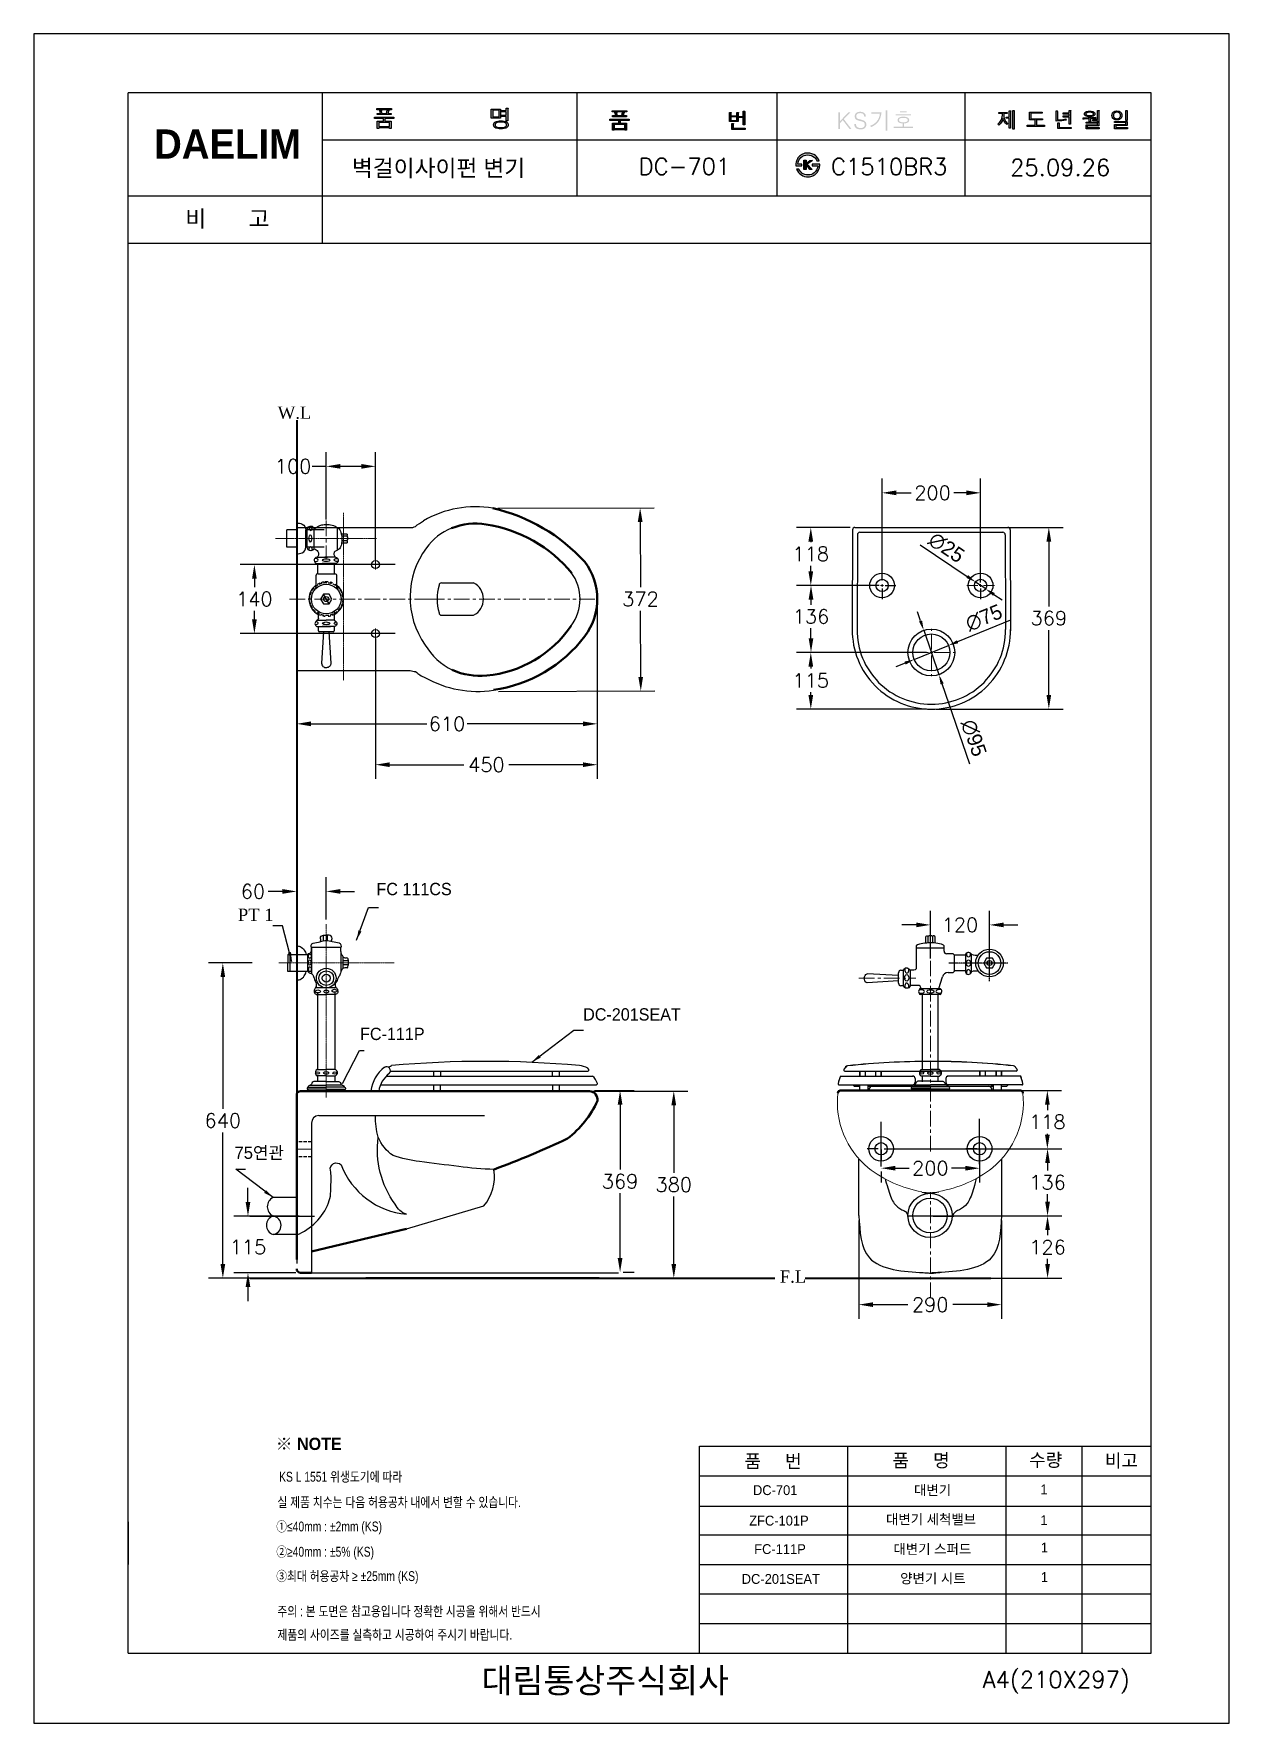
# Model space of a CAD drawing. Extents: x 63494 to 65919, y 58081 to 61511.
import ezdxf
from ezdxf.lldxf.tags import DXFTag

# ---------------------------------------------------------------- set-up
doc = ezdxf.new("R2010")
doc.units = 0
doc.header["$MEASUREMENT"] = 0
for name, pattern in [('CENTER', [50.8, 31.75, -6.35, 6.35, -6.35]), ('CENTERX2', [4, 2.5, -0.5, 0.5, -0.5]), ('DASHED2', [9.525, 6.35, -3.175]), ('HIDDEN', [9.525, 6.35, -3.175])]:
    doc.linetypes.add(name, pattern=pattern)
doc.layers.get('0').update_dxf_attribs({"linetype": 'CONTINUOUS'})
doc.layers.get('Defpoints').update_dxf_attribs({"linetype": 'CONTINUOUS'})
for name, color, linetype in [('2', 2, 'CONTINUOUS'), ('BU', 7, 'CONTINUOUS'), ('DEFAULT', 7, 'CONTINUOUS'), ('Dim', 4, 'CONTINUOUS'), ('DIM2', 7, 'CONTINUOUS'), ('IN', 221, 'HIDDEN'), ('LINE', 7, 'CONTINUOUS'), ('LINE @ 1 VP1', 7, 'CONTINUOUS'), ('LINE @ 1 VPModel', 7, 'CONTINUOUS'), ('YA', 7, 'CONTINUOUS')]:
    doc.layers.add(name, color=color, linetype=linetype)
for name, color, linetype, lineweight in [('AM_6', 2, 'CONTINUOUS', 30), ('CEN', 1, 'CENTER', 5), ('OUTLINE', 11, 'CONTINUOUS', 40), ('Y', 202, 'CONTINUOUS', 35)]:
    doc.layers.add(name, color=color, linetype=linetype, lineweight=lineweight)
doc.styles.add('h', font='', dxfattribs={"height": 30})
doc.styles.add('MtXpl_', font='')
doc.styles.get("Standard").update_dxf_attribs({"font": 'txt.shx', "bigfont": 'ghs.shx'})
doc.styles.add('STYLE2', font='dutch.ttf', dxfattribs={"height": 25})
doc.styles.add('굴림', font='', dxfattribs={"height": 3.2})
doc.styles.add('스타일1', font='txt.shx', dxfattribs={"bigfont": 'ghs.shx'})
doc.styles.get('h').set_extended_font_data('Haansoft Batang')
doc.styles.get('MtXpl_').set_extended_font_data('Gulim', bold=True)
doc.styles.get('굴림').set_extended_font_data('Gulim')
tags = doc.linetypes.add('Amconstr', pattern=[9999, 9999, 0]).pattern_tags.tags
tags[6:7] = [DXFTag(74, 4), DXFTag(75, 0), DXFTag(340, '0'), DXFTag(46, 1.0), DXFTag(50, 0.0), DXFTag(44, 0.0), DXFTag(45, 0.0)]
tags[4:5] = [DXFTag(74, 4), DXFTag(75, 0), DXFTag(340, '0'), DXFTag(46, 1.0), DXFTag(50, 0.0), DXFTag(44, 0.0), DXFTag(45, 0.0)]
doc.dimstyles.new('AM_ISO', dxfattribs={"dimscale": 10, "dimtxt": 3.5, "dimasz": 2, "dimexe": 1, "dimexo": 1, "dimgap": 1, "dimtad": 1, "dimdec": 0, "dimdsep": 46, "dimtxsty": 'h', "dimcen": -0.3, "dimclrd": 256, "dimclre": 256, "dimclrt": 2, "dimadec": 0, "dimazin": 2, "dimtp": 0.1, "dimtm": 0.1, "dimtfac": 0.71, "dimtdec": 0, "dimtmove": 0, "dimatfit": 3, "dimfxl": 0, "dimlwd": -1, "dimlwe": -1, "dimarcsym": 0})
doc.dimstyles.new('SERIM', dxfattribs={"dimscale": 10, "dimtxt": 3, "dimasz": 2, "dimexe": 1, "dimexo": 1.5, "dimgap": 1, "dimtad": 1, "dimtoh": 1, "dimdec": 0, "dimdsep": 46, "dimtxsty": 'h', "dimcen": -0.3, "dimclrt": 2, "dimadec": 0, "dimazin": 0, "dimtfac": 1, "dimtdec": 0, "dimtmove": 1, "dimatfit": 3, "dimfxl": 0, "dimtolj": 1, "dimtzin": 0, "dimarcsym": 0})
doc.dimstyles.get("Standard").update_dxf_attribs({"dimtxt": 0.18, "dimasz": 0.18, "dimexe": 0.18, "dimexo": 0.0625, "dimgap": 0.09, "dimtad": 0, "dimtih": 1, "dimtoh": 1, "dimdec": 4, "dimzin": 0, "dimdsep": 46, "dimtxsty": 'Standard', "dimcen": 0.09, "dimadec": 0, "dimazin": 0, "dimtfac": 1, "dimtdec": 4, "dimtofl": 0, "dimtmove": 0, "dimatfit": 0, "dimfxl": 0, "dimtolj": 1, "dimtzin": 0, "dimarcsym": 0})

msp = doc.modelspace()

# ---------------------------------------------------------------- texts
at = {"color": 3, "style": '굴림', "width": 0.8}
for s, p in [('KS L 1551 위생도기에 따라', (63991.2, 58571.3)), ('실 제품 치수는 다음 허용공차 내에서 변할 수 있습니다.', (63987.8, 58519.6)), ('①≤40mm : ±2mm (KS)', (63985.5, 58470.3)), ('②≥40mm : ±5%%% (KS)', (63985.5, 58419)), ('③최대 허용공차 ≥ ±25mm (KS)', (63985.5, 58369.5))]:
    msp.add_text(s, height=20, dxfattribs=at).set_placement(p)
at = {"color": 1, "style": '굴림', "width": 0.8}
for s, p in [('주의 : 본 도면은 참고용입니다 정확한 시공을 위해서 반드시', (63987.8, 58298)), ('제품의 사이즈를 실측하고 시공하여 주시기 바랍니다.', (63987.8, 58250.6))]:
    msp.add_text(s, height=20, dxfattribs=at).set_placement(p)
at = {"layer": '2', "style": 'MtXpl_'}
msp.add_text('※ NOTE', height=25, dxfattribs=at).set_placement((63984.4, 58635.6))
at = {"layer": 'AM_6', "color": 0, "char_height": 25, "attachment_point": 1, "style": 'STYLE2'}
for s, insert, width in [('W.L', (63988.4, 60754.4), 80.504), ('F.L', (65007.2, 59000.3), 72.637)]:
    msp.add_mtext(s, dxfattribs=dict(at, insert=insert, width=width))
at = {"layer": 'AM_6', "color": 0, "char_height": 25}
for s, insert, attachment_point, style in [('{\\fGulim|b0|i0|c129|p50;FC 111CS}', (64188.8, 59774.5), 4, 'h'), ('PT 1', (63980, 59722.4), 6, 'STYLE2'), ('{\\fGulim|b0|i0|c129|p50;DC-201SEAT}', (64608.2, 59519.9), 4, 'h'), ('{\\fGulim|b0|i0|c129|p50;FC-111P}', (64155.6, 59480.3), 4, 'h'), ('75{\\fGulim|b0|i0|c129|p50;연관}', (63901, 59238.2), 4, 'h')]:
    msp.add_mtext(s, dxfattribs=dict(at, insert=insert, attachment_point=attachment_point, style=style))
at = {"layer": 'Dim', "color": 0, "attachment_point": 1, "style": '스타일1'}
for s, insert, char_height, width in [('{\\fGulim|b0|i0|c129|p50; 벽걸이사이펀 변기}', (64126.5, 61255.5), 33.819, 639), ('{\\fGulim|b0|i0|c129|p50;DC-701}', (64952.8, 58564.1), 20, 147), ('{\\fGulim|b0|i0|c129|p50;대변기}', (65279.6, 58564.1), 20, 147), ('{\\fGulim|b0|i0|c129|p50;ZFC-101P}', (64945.1, 58502.2), 20, 147), ('{\\fGulim|b0|i0|c129|p50;대변기 세척밸브}', (65222.6, 58504.8), 20, 227), ('{\\fGulim|b0|i0|c129|p50;FC-111P}', (64955.3, 58444.4), 20, 147), ('{\\fGulim|b0|i0|c129|p50;대변기 스퍼드}', (65237.8, 58444.5), 20, 212), ('{\\fGulim|b0|i0|c129|p50;양변기 시트}', (65251.4, 58384.8), 20, 212), ('{\\fGulim|b0|i0|c129|p50;DC-201SEAT}', (64930, 58383.8), 20, 147), ('{\\fGulim|b0|i0|c129|p50;       대림통상주식회사\\P}', (64274.9, 58192.5), 50, 1090)]:
    msp.add_mtext(s, dxfattribs=dict(at, insert=insert, char_height=char_height, width=width))
for s, insert, char_height in [('{\\fGulim|b0|i0|c129|p50;비       고}', (63800.9, 61152.8), 33.819), ('{\\fGulim|b0|i0|c129|p50;품     번}', (64935.7, 58626.2), 26.746), ('{\\fGulim|b0|i0|c129|p50;품     명}', (65236, 58627.8), 26.746), ('{\\fGulim|b0|i0|c129|p50;수량}', (65513.1, 58628.6), 26.746), ('{\\fGulim|b0|i0|c129|p50;비고}', (65666.8, 58627.6), 26.746), ('{\\fGulim|b0|i0|c129|p50;1\\P}', (65536, 58565.6), 20), ('{\\fGulim|b0|i0|c129|p50;1\\P}', (65536, 58503), 20), ('{\\fGulim|b0|i0|c129|p50;1\\P}', (65536.9, 58447.6), 20), ('{\\fGulim|b0|i0|c129|p50;1\\P}', (65536.9, 58387.6), 20)]:
    msp.add_mtext(s, dxfattribs=dict(at, insert=insert, char_height=char_height))
at = {"layer": 'YA', "color": 7}
for s, height, p in [(' DC-701', 33.82, (64690.9, 61224.9)), ('C1510BR3', 33.82, (65111.1, 61224.6)), ('25.09.26', 33.82, (65474.6, 61222.8)), ('A4(210X297)', 33.819, (65418.9, 58152.5))]:
    msp.add_text(s, height=height, dxfattribs=at).set_placement(p)
at = {"layer": 'YA', "color": 7, "insert": (63737.7, 61317.1), "char_height": 59.437, "width": 290.871, "attachment_point": 1, "style": 'h'}
msp.add_mtext('{\\fHYGraphic-Medium|b1|i0|c129|p18;DAELIM}', dxfattribs=at)

# ---------------------------------------------------------------- blocks, each defined once
blk = doc.blocks.new('*D132')
at = {"layer": 'Defpoints', "color": 0}
for p in [(64026.9, 60363.4), (64636.9, 60363.4), (64026.9, 60110.1)]:
    blk.add_point(p, dxfattribs=at)
at = {"layer": 'Dim', "color": 0, "lineweight": -2}
for p, q in [((64026.9, 60353.4), (64026.9, 60081.3)), ((64636.9, 60353.4), (64636.9, 60081.3)), ((64055.7, 60110.1), (64291.1, 60110.1)), ((64608.1, 60110.1), (64372.7, 60110.1))]:
    blk.add_line(p, q, dxfattribs=at)
at = {"layer": 'Dim', "color": 0}
for points in [[(64055.7, 60114.9), (64055.7, 60105.3), (64026.9, 60110.1)], [(64608.1, 60114.9), (64608.1, 60105.3), (64636.9, 60110.1)]]:
    blk.add_solid(points, dxfattribs=at)
at = {"layer": 'Dim', "color": 0, "insert": (64331.9, 60110.1), "char_height": 28.8, "attachment_point": 5}
blk.add_mtext('\\A1;610', dxfattribs=at)
blk = doc.blocks.new('*D133')
at = {"layer": 'Defpoints', "color": 0}
for p in [(64236.9, 60433.4), (63941.1, 60293.4), (64236.9, 60293.4)]:
    blk.add_point(p, dxfattribs=at)
at = {"layer": 'Dim', "color": 0, "lineweight": -2}
for p, q in [((64226.9, 60433.4), (63912.3, 60433.4)), ((63941.1, 60404.6), (63941.1, 60387.4)), ((63941.1, 60322.2), (63941.1, 60339.4)), ((64226.9, 60293.4), (63912.3, 60293.4))]:
    blk.add_line(p, q, dxfattribs=at)
at = {"layer": 'Dim', "color": 0}
for points in [[(63936.3, 60404.6), (63945.9, 60404.6), (63941.1, 60433.4)], [(63936.3, 60322.2), (63945.9, 60322.2), (63941.1, 60293.4)]]:
    blk.add_solid(points, dxfattribs=at)
at = {"layer": 'Dim', "color": 0, "insert": (63941.1, 60363.4), "char_height": 28.8, "attachment_point": 5}
blk.add_mtext('\\A1;140', dxfattribs=at)
blk = doc.blocks.new('*D134')
at = {"layer": 'Defpoints', "color": 0}
for p in [(64026.9, 59769.8), (64026.9, 59702.7), (64086.9, 59702.7)]:
    blk.add_point(p, dxfattribs=at)
at = {"layer": 'Dim', "color": 0, "lineweight": -2}
for p, q in [((64026.9, 59712.7), (64026.9, 59798.6)), ((64086.9, 59712.7), (64086.9, 59798.6)), ((63998.1, 59769.8), (63969.3, 59769.8)), ((64115.7, 59769.8), (64144.5, 59769.8))]:
    blk.add_line(p, q, dxfattribs=at)
at = {"layer": 'Dim', "color": 0}
for points in [[(63998.1, 59774.6), (63998.1, 59765), (64026.9, 59769.8)], [(64115.7, 59774.6), (64115.7, 59765), (64086.9, 59769.8)]]:
    blk.add_solid(points, dxfattribs=at)
at = {"layer": 'Dim', "color": 0, "insert": (63938.1, 59769.8), "char_height": 28.8, "attachment_point": 5}
blk.add_mtext('\\A1;60', dxfattribs=at)
blk = doc.blocks.new('*D135')
at = {"layer": 'Defpoints', "color": 0}
for p in [(63946.3, 59624.5), (63877.1, 58984.5), (63946.3, 58984.5)]:
    blk.add_point(p, dxfattribs=at)
at = {"layer": 'Dim', "color": 0, "lineweight": -2}
for p, q in [((63936.3, 59624.5), (63848.3, 59624.5)), ((63877.1, 59595.7), (63877.1, 59328.5)), ((63877.1, 59013.3), (63877.1, 59280.5)), ((63936.3, 58984.5), (63848.3, 58984.5))]:
    blk.add_line(p, q, dxfattribs=at)
at = {"layer": 'Dim', "color": 0}
for points in [[(63872.3, 59595.7), (63881.9, 59595.7), (63877.1, 59624.5)], [(63872.3, 59013.3), (63881.9, 59013.3), (63877.1, 58984.5)]]:
    blk.add_solid(points, dxfattribs=at)
at = {"layer": 'Dim', "color": 0, "insert": (63877.1, 59304.5), "char_height": 28.8, "attachment_point": 5}
blk.add_mtext('\\A1;640', dxfattribs=at)
blk = doc.blocks.new('*D136')
at = {"layer": 'Defpoints', "color": 0}
for p in [(65432.7, 59701.8), (65312.7, 59623.8), (65432.7, 59623.8)]:
    blk.add_point(p, dxfattribs=at)
at = {"layer": 'Dim', "color": 0, "lineweight": -2}
for p, q in [((65312.7, 59633.8), (65312.7, 59730.6)), ((65432.7, 59633.8), (65432.7, 59730.6)), ((65283.9, 59701.8), (65255.1, 59701.8)), ((65461.5, 59701.8), (65490.3, 59701.8))]:
    blk.add_line(p, q, dxfattribs=at)
at = {"layer": 'Dim', "color": 0}
for points in [[(65283.9, 59706.6), (65283.9, 59697), (65312.7, 59701.8)], [(65461.5, 59706.6), (65461.5, 59697), (65432.7, 59701.8)]]:
    blk.add_solid(points, dxfattribs=at)
at = {"layer": 'Dim', "color": 0, "insert": (65372.7, 59701.8), "char_height": 28.8, "attachment_point": 5}
blk.add_mtext('\\A1;120', dxfattribs=at)
blk = doc.blocks.new('*D116')
at = {"layer": 'BU', "color": 0, "lineweight": -2}
for p, q in [((63928.1, 59139.1), (63928.1, 59167.9)), ((64032.1, 59110.3), (63899.3, 59110.3)), ((64024.9, 58995.5), (63899.3, 58995.5)), ((63928.1, 58966.7), (63928.1, 58937.9))]:
    blk.add_line(p, q, dxfattribs=at)
at = {"layer": 'BU', "color": 0}
for points in [[(63923.3, 59139.1), (63932.9, 59139.1), (63928.1, 59110.3)], [(63923.3, 58966.7), (63932.9, 58966.7), (63928.1, 58995.5)]]:
    blk.add_solid(points, dxfattribs=at)
at = {"layer": 'Defpoints', "color": 0}
for p in [(64042.1, 59110.3), (63928.1, 58995.5), (64034.9, 58995.5)]:
    blk.add_point(p, dxfattribs=at)
at = {"layer": 'BU', "color": 0, "insert": (63928.1, 59047.9), "char_height": 28.8, "attachment_point": 5}
blk.add_mtext('\\A1;115', dxfattribs=at)
blk = doc.blocks.new('*D117')
at = {"layer": 'BU', "color": 0, "lineweight": -2}
for p, q in [((65322.7, 59110.8), (65579.3, 59110.8)), ((65550.5, 59082), (65550.5, 59071.6)), ((65550.5, 59013.3), (65550.5, 59023.6)), ((65322.7, 58984.5), (65579.3, 58984.5))]:
    blk.add_line(p, q, dxfattribs=at)
at = {"layer": 'BU', "color": 0}
for points in [[(65545.7, 59082), (65555.3, 59082), (65550.5, 59110.8)], [(65545.7, 59013.3), (65555.3, 59013.3), (65550.5, 58984.5)]]:
    blk.add_solid(points, dxfattribs=at)
at = {"layer": 'Defpoints', "color": 0}
for p in [(65312.7, 59110.8), (65550.5, 59110.8), (65312.7, 58984.5)]:
    blk.add_point(p, dxfattribs=at)
at = {"layer": 'BU', "color": 0, "insert": (65550.5, 59047.6), "char_height": 28.8, "attachment_point": 5}
blk.add_mtext('\\A1;126', dxfattribs=at)
blk = doc.blocks.new('*D118')
at = {"layer": 'BU', "color": 0, "lineweight": -2}
for p, q in [((65222.7, 59247.2), (65579.3, 59247.2)), ((65550.5, 59218.4), (65550.5, 59203)), ((65550.5, 59139.6), (65550.5, 59155)), ((65276.5, 59110.8), (65579.3, 59110.8))]:
    blk.add_line(p, q, dxfattribs=at)
at = {"layer": 'BU', "color": 0}
for points in [[(65545.7, 59218.4), (65555.3, 59218.4), (65550.5, 59247.2)], [(65545.7, 59139.6), (65555.3, 59139.6), (65550.5, 59110.8)]]:
    blk.add_solid(points, dxfattribs=at)
at = {"layer": 'Defpoints', "color": 0}
for p in [(65212.7, 59247.2), (65550.5, 59247.2), (65266.5, 59110.8, 0)]:
    blk.add_point(p, dxfattribs=at)
at = {"layer": 'BU', "color": 0, "insert": (65550.5, 59179), "char_height": 28.8, "attachment_point": 5}
blk.add_mtext('\\A1;136', dxfattribs=at)
blk = doc.blocks.new('*D119')
at = {"layer": 'BU', "color": 0, "lineweight": -2}
for p, q in [((65412.7, 59241.2), (65412.7, 59179)), ((65212.7, 59201), (65212.7, 59179)), ((65241.5, 59207.8), (65269.5, 59207.8)), ((65383.9, 59207.8), (65355.9, 59207.8))]:
    blk.add_line(p, q, dxfattribs=at)
at = {"layer": 'BU', "color": 0}
for points in [[(65241.5, 59212.6), (65241.5, 59203), (65212.7, 59207.8)], [(65383.9, 59212.6), (65383.9, 59203), (65412.7, 59207.8)]]:
    blk.add_solid(points, dxfattribs=at)
at = {"layer": 'Defpoints', "color": 0}
for p in [(65412.7, 59251.2), (65212.7, 59211), (65212.7, 59207.8)]:
    blk.add_point(p, dxfattribs=at)
at = {"layer": 'BU', "color": 0, "insert": (65312.7, 59207.8), "char_height": 28.8, "attachment_point": 5}
blk.add_mtext('\\A1;200', dxfattribs=at)
blk = doc.blocks.new('*D120')
at = {"layer": 'BU', "color": 0, "lineweight": -2}
for p, q in [((64597, 59364.5), (64820.9, 59364.5)), ((64792.1, 59335.7), (64792.1, 59198.5)), ((64792.1, 59013.3), (64792.1, 59150.5)), ((64650.8, 58984.5), (64820.9, 58984.5))]:
    blk.add_line(p, q, dxfattribs=at)
at = {"layer": 'BU', "color": 0}
for points in [[(64787.3, 59335.7), (64796.9, 59335.7), (64792.1, 59364.5)], [(64787.3, 59013.3), (64796.9, 59013.3), (64792.1, 58984.5)]]:
    blk.add_solid(points, dxfattribs=at)
at = {"layer": 'Defpoints', "color": 0}
for p in [(64587, 59364.5), (64640.8, 58984.5), (64792.1, 58984.5)]:
    blk.add_point(p, dxfattribs=at)
at = {"layer": 'BU', "color": 0, "insert": (64792.1, 59174.5), "char_height": 28.8, "attachment_point": 5}
blk.add_mtext('\\A1;380', dxfattribs=at)
blk = doc.blocks.new('*D121')
at = {"layer": 'BU', "color": 0, "lineweight": -2}
for p, q in [((64631.1, 59365.5), (64711.9, 59365.5)), ((64683.1, 59336.7), (64683.1, 59205)), ((64683.1, 59025.3), (64683.1, 59157)), ((64689.1, 58996.5), (64711.9, 58996.5))]:
    blk.add_line(p, q, dxfattribs=at)
at = {"layer": 'BU', "color": 0}
for points in [[(64678.3, 59336.7), (64687.9, 59336.7), (64683.1, 59365.5)], [(64678.3, 59025.3), (64687.9, 59025.3), (64683.1, 58996.5)]]:
    blk.add_solid(points, dxfattribs=at)
at = {"layer": 'Defpoints', "color": 0}
for p in [(64621.1, 59365.5), (64679.1, 58996.5), (64683.1, 58996.5)]:
    blk.add_point(p, dxfattribs=at)
at = {"layer": 'BU', "color": 0, "insert": (64683.1, 59181), "char_height": 28.8, "attachment_point": 5}
blk.add_mtext('\\A1;369', dxfattribs=at)
blk = doc.blocks.new('*D122')
at = {"layer": 'BU', "color": 0, "lineweight": -2}
for p, q in [((65322.7, 59365.5), (65578.9, 59365.5)), ((65550.1, 59336.7), (65550.1, 59325.8)), ((65550.1, 59276), (65550.1, 59277.8)), ((65322.7, 59247.2), (65578.9, 59247.2))]:
    blk.add_line(p, q, dxfattribs=at)
at = {"layer": 'BU', "color": 0}
for points in [[(65545.3, 59336.7), (65554.9, 59336.7), (65550.1, 59365.5)], [(65545.3, 59276), (65554.9, 59276), (65550.1, 59247.2)]]:
    blk.add_solid(points, dxfattribs=at)
at = {"layer": 'Defpoints', "color": 0}
for p in [(65312.7, 59365.5), (65550.1, 59365.5), (65312.7, 59247.2)]:
    blk.add_point(p, dxfattribs=at)
at = {"layer": 'BU', "color": 0, "insert": (65550.1, 59301.8), "char_height": 28.8, "attachment_point": 5}
blk.add_mtext('\\A1;118', dxfattribs=at)
blk = doc.blocks.new('*D123')
at = {"layer": 'BU', "color": 0, "lineweight": -2}
for p, q in [((65167.6, 59101.8), (65167.6, 58902)), ((65457.1, 59101.8), (65457.1, 58902)), ((65196.4, 58930.8), (65266.8, 58930.8)), ((65428.3, 58930.8), (65358, 58930.8))]:
    blk.add_line(p, q, dxfattribs=at)
at = {"layer": 'BU', "color": 0}
for points in [[(65196.4, 58935.6), (65196.4, 58926), (65167.6, 58930.8)], [(65428.3, 58935.6), (65428.3, 58926), (65457.1, 58930.8)]]:
    blk.add_solid(points, dxfattribs=at)
at = {"layer": 'Defpoints', "color": 0}
for p in [(65167.6, 59111.8, 0), (65457.1, 59111.8, 0), (65457.1, 58930.8)]:
    blk.add_point(p, dxfattribs=at)
at = {"layer": 'BU', "color": 0, "insert": (65312.4, 58930.8), "char_height": 28.8, "attachment_point": 5}
blk.add_mtext('\\A1;290', dxfattribs=at)
blk = doc.blocks.new('*D125')
at = {"layer": 'BU', "color": 0, "lineweight": -2}
for p, q in [((64636.9, 60353.4), (64636.9, 59998.3)), ((64186.9, 60283.4), (64186.9, 59998.3)), ((64215.7, 60027.1), (64366.3, 60027.1)), ((64608.1, 60027.1), (64457.5, 60027.1))]:
    blk.add_line(p, q, dxfattribs=at)
at = {"layer": 'BU', "color": 0}
for points in [[(64215.7, 60031.9), (64215.7, 60022.3), (64186.9, 60027.1)], [(64608.1, 60031.9), (64608.1, 60022.3), (64636.9, 60027.1)]]:
    blk.add_solid(points, dxfattribs=at)
at = {"layer": 'Defpoints', "color": 0}
for p in [(64636.9, 60363.4), (64186.9, 60293.4), (64186.9, 60027.1)]:
    blk.add_point(p, dxfattribs=at)
at = {"layer": 'BU', "color": 0, "insert": (64411.9, 60027.1), "char_height": 28.8, "attachment_point": 5}
blk.add_mtext('\\A1;450', dxfattribs=at)
blk = doc.blocks.new('*D126')
at = {"layer": 'BU', "color": 0, "lineweight": -2}
for p, q in [((64086.9, 60524.9), (64086.9, 60661.7)), ((64186.9, 60443.4), (64186.9, 60661.7)), ((64086.9, 60632.9), (64058.1, 60632.9)), ((64158.1, 60632.9), (64115.7, 60632.9))]:
    blk.add_line(p, q, dxfattribs=at)
at = {"layer": 'BU', "color": 0}
for points in [[(64115.7, 60637.7), (64115.7, 60628.1), (64086.9, 60632.9)], [(64158.1, 60637.7), (64158.1, 60628.1), (64186.9, 60632.9)]]:
    blk.add_solid(points, dxfattribs=at)
at = {"layer": 'Defpoints', "color": 0}
for p in [(64086.9, 60632.9), (64086.9, 60514.9), (64186.9, 60433.4)]:
    blk.add_point(p, dxfattribs=at)
at = {"layer": 'BU', "color": 0, "insert": (64019.7, 60632.9), "char_height": 28.8, "attachment_point": 5}
blk.add_mtext('\\A1;100', dxfattribs=at)
blk = doc.blocks.new('*D124')
at = {"layer": 'BU', "color": 0, "lineweight": -2}
for p, q in [((64435, 60548), (64752.6, 60549)), ((64723.9, 60520.1), (64724.4, 60387.4)), ((64725, 60205.5), (64724.5, 60339.4)), ((64436.2, 60175.7), (64753.9, 60176.8))]:
    blk.add_line(p, q, dxfattribs=at)
at = {"layer": 'BU', "color": 0}
for points in [[(64728.7, 60520.1), (64719.1, 60520.1), (64723.8, 60548.9)], [(64729.8, 60205.5), (64720.2, 60205.5), (64725.1, 60176.7)]]:
    blk.add_solid(points, dxfattribs=at)
at = {"layer": 'Defpoints', "color": 0}
for p in [(64425, 60547.9), (64723.8, 60548.9), (64426.2, 60175.7)]:
    blk.add_point(p, dxfattribs=at)
at = {"layer": 'BU', "color": 0, "lineweight": 5, "insert": (64724.5, 60363.4), "char_height": 28.8, "attachment_point": 5}
blk.add_mtext('\\A1;{\\Ftxt,ghs|c129;372}', dxfattribs=at)
blk = doc.blocks.new('*D137')
at = {"layer": 'Defpoints', "color": 0}
for p in [(65404.3, 60398), (65425, 60384)]:
    blk.add_point(p, dxfattribs=at)
at = {"layer": 'LINE'}
for p, q in [((65291.7, 60473.8), (65387.7, 60409.2)), ((65425, 60384), (65404.3, 60398)), ((65441.6, 60372.9), (65458.2, 60361.7))]:
    blk.add_line(p, q, dxfattribs=at)
for points in [[(65389.6, 60411.9), (65385.8, 60406.4), (65404.3, 60398)], [(65443.5, 60375.6), (65439.8, 60370.1), (65425, 60384)]]:
    blk.add_solid(points, dxfattribs=at)
at = {"layer": 'LINE', "color": 2, "insert": (65359.3, 60488.6), "char_height": 30, "attachment_point": 5, "rotation": 326.0452, "style": 'h'}
blk.add_mtext('{\\C256;\\P\\C7;∅25}', dxfattribs=at)
blk = doc.blocks.new('*D138')
at = {"layer": 'Defpoints', "color": 0}
for p in [(65279.9, 60240.9), (65349.4, 60269.2)]:
    blk.add_point(p, dxfattribs=at)
at = {"layer": 'LINE'}
for p, q in [((65475.1, 60320.3), (65367.9, 60276.7)), ((65279.9, 60240.9), (65349.4, 60269.2)), ((65261.4, 60233.4), (65242.9, 60225.8))]:
    blk.add_line(p, q, dxfattribs=at)
for points in [[(65366.7, 60279.8), (65369.2, 60273.6), (65349.4, 60269.2)], [(65260.1, 60236.4), (65262.7, 60230.3), (65279.9, 60240.9)]]:
    blk.add_solid(points, dxfattribs=at)
at = {"layer": 'LINE', "color": 2, "insert": (65421.4, 60325.4), "char_height": 30, "attachment_point": 5, "rotation": 22.1395, "style": 'h'}
blk.add_mtext('{\\C7;∅75}', dxfattribs=at)
blk = doc.blocks.new('*D139')
at = {"layer": 'Defpoints', "color": 0}
for p in [(65299.2, 60300), (65330.1, 60210.1)]:
    blk.add_point(p, dxfattribs=at)
at = {"layer": 'LINE'}
for p, q in [((65292.8, 60318.9), (65286.3, 60337.8)), ((65299.2, 60300), (65330.1, 60210.1)), ((65392.6, 60027.9), (65336.6, 60191.2))]:
    blk.add_line(p, q, dxfattribs=at)
for points in [[(65295.9, 60320), (65289.6, 60317.8), (65299.2, 60300)], [(65339.7, 60192.3), (65333.4, 60190.1), (65330.1, 60210.1)]]:
    blk.add_solid(points, dxfattribs=at)
at = {"layer": 'LINE', "color": 2, "insert": (65400.7, 60081.3), "char_height": 30, "attachment_point": 5, "rotation": 288.9424, "style": 'h'}
blk.add_mtext('{\\C7;∅95}', dxfattribs=at)
blk = doc.blocks.new('*D127')
at = {"layer": 'BU', "color": 0, "lineweight": -2}
for p, q in [((65149.7, 60509), (65041.3, 60509)), ((65070.1, 60480.2), (65070.1, 60479.1)), ((65070.1, 60419.8), (65070.1, 60431.1)), ((65204.7, 60391), (65041.3, 60391))]:
    blk.add_line(p, q, dxfattribs=at)
at = {"layer": 'BU', "color": 0}
for points in [[(65065.3, 60480.2), (65074.9, 60480.2), (65070.1, 60509)], [(65065.3, 60419.8), (65074.9, 60419.8), (65070.1, 60391)]]:
    blk.add_solid(points, dxfattribs=at)
at = {"layer": 'Defpoints', "color": 0}
for p in [(65070.1, 60509), (65159.7, 60509), (65214.7, 60391)]:
    blk.add_point(p, dxfattribs=at)
at = {"layer": 'BU', "color": 0, "insert": (65070.1, 60455.1), "char_height": 28.8, "attachment_point": 5}
blk.add_mtext('\\A1;118', dxfattribs=at)
blk = doc.blocks.new('*D128')
at = {"layer": 'BU', "color": 0, "lineweight": -2}
for p, q in [((65169.7, 60509), (65581.9, 60509)), ((65553.1, 60480.2), (65553.1, 60348.5)), ((65553.1, 60168.8), (65553.1, 60300.5)), ((65324.7, 60140), (65581.9, 60140))]:
    blk.add_line(p, q, dxfattribs=at)
at = {"layer": 'BU', "color": 0}
for points in [[(65548.3, 60480.2), (65557.9, 60480.2), (65553.1, 60509)], [(65548.3, 60168.8), (65557.9, 60168.8), (65553.1, 60140)]]:
    blk.add_solid(points, dxfattribs=at)
at = {"layer": 'Defpoints', "color": 0}
for p in [(65159.7, 60509), (65314.7, 60140), (65553.1, 60140)]:
    blk.add_point(p, dxfattribs=at)
at = {"layer": 'BU', "color": 0, "insert": (65553.1, 60324.5), "char_height": 28.8, "attachment_point": 5}
blk.add_mtext('\\A1;369', dxfattribs=at)
blk = doc.blocks.new('*D129')
at = {"layer": 'BU', "color": 0, "lineweight": -2}
for p, q in [((65204.7, 60391), (65041.7, 60391)), ((65070.5, 60362.2), (65070.5, 60352)), ((65070.5, 60283.8), (65070.5, 60304)), ((65304.7, 60255), (65041.7, 60255))]:
    blk.add_line(p, q, dxfattribs=at)
at = {"layer": 'BU', "color": 0}
for points in [[(65065.7, 60362.2), (65075.3, 60362.2), (65070.5, 60391)], [(65065.7, 60283.8), (65075.3, 60283.8), (65070.5, 60255)]]:
    blk.add_solid(points, dxfattribs=at)
at = {"layer": 'Defpoints', "color": 0}
for p in [(65214.7, 60391), (65070.5, 60255), (65314.7, 60255)]:
    blk.add_point(p, dxfattribs=at)
at = {"layer": 'BU', "color": 0, "insert": (65070.5, 60328), "char_height": 28.8, "attachment_point": 5}
blk.add_mtext('\\A1;136', dxfattribs=at)
blk = doc.blocks.new('*D130')
at = {"layer": 'BU', "color": 0, "lineweight": -2}
for p, q in [((65304.7, 60255), (65041.3, 60255)), ((65070.1, 60226.2), (65070.1, 60222.1)), ((65070.1, 60168.8), (65070.1, 60174.1)), ((65304.7, 60140), (65041.3, 60140))]:
    blk.add_line(p, q, dxfattribs=at)
at = {"layer": 'BU', "color": 0}
for points in [[(65065.3, 60226.2), (65074.9, 60226.2), (65070.1, 60255)], [(65065.3, 60168.8), (65074.9, 60168.8), (65070.1, 60140)]]:
    blk.add_solid(points, dxfattribs=at)
at = {"layer": 'Defpoints', "color": 0}
for p in [(65314.7, 60255), (65070.1, 60140), (65314.7, 60140)]:
    blk.add_point(p, dxfattribs=at)
at = {"layer": 'BU', "color": 0, "insert": (65070.1, 60198.1), "char_height": 28.8, "attachment_point": 5}
blk.add_mtext('\\A1;115', dxfattribs=at)
blk = doc.blocks.new('*D131')
at = {"layer": 'BU', "color": 0, "lineweight": -2}
for p, q in [((65214.7, 60401), (65214.7, 60607.9)), ((65414.7, 60401), (65414.7, 60607.9)), ((65243.5, 60579.1), (65273.9, 60579.1)), ((65385.9, 60579.1), (65360.3, 60579.1))]:
    blk.add_line(p, q, dxfattribs=at)
at = {"layer": 'BU', "color": 0}
for points in [[(65243.5, 60583.9), (65243.5, 60574.3), (65214.7, 60579.1)], [(65385.9, 60583.9), (65385.9, 60574.3), (65414.7, 60579.1)]]:
    blk.add_solid(points, dxfattribs=at)
at = {"layer": 'Defpoints', "color": 0}
for p in [(65414.7, 60579.1), (65214.7, 60391), (65414.7, 60391)]:
    blk.add_point(p, dxfattribs=at)
at = {"layer": 'BU', "color": 0, "insert": (65317.1, 60579.1), "char_height": 28.8, "attachment_point": 5}
blk.add_mtext('\\A1;200', dxfattribs=at)
blk = doc.blocks.new('*U151')
at = {"layer": 'LINE @ 1 VP1', "linetype": 'Amconstr'}
h = blk.add_hatch(color=256, dxfattribs=at)
h.dxf.hatch_style = 1
h.paths.add_polyline_path([(64674.2, 61345.3), (64667.7, 61345.3), (64667.7, 61342.9), (64696, 61342.9), (64696, 61345.3), (64689.3, 61345.3), (64690.6, 61349.7), (64690.7, 61350.1), (64691.3, 61350.8), (64691.3, 61350.9), (64691.3, 61350.9), (64691.4, 61351), (64691.4, 61351), (64691.4, 61351), (64691.4, 61351.1), (64691.4, 61351.1), (64691.4, 61351.1), (64691.4, 61351.1), (64691.3, 61351.1), (64691.3, 61351.2), (64691.2, 61351.2), (64691, 61351.3), (64690.3, 61351.4), (64687.9, 61351.9), (64686.4, 61345.3), (64677.2, 61345.3), (64676, 61350.2), (64676.2, 61350.8), (64676.3, 61351.1), (64676.4, 61351.1), (64676.4, 61351.2), (64676.4, 61351.2), (64676.4, 61351.3), (64676.4, 61351.3), (64676.4, 61351.3), (64676.4, 61351.3), (64676.4, 61351.4), (64676.3, 61351.4), (64676.3, 61351.4), (64676.3, 61351.4), (64676.3, 61351.4), (64676.2, 61351.5), (64675.9, 61351.5), (64675, 61351.5), (64672.8, 61351.5)])
h.paths.add_polyline_path([(64662.3, 61337.9), (64662.3, 61335.4), (64680.3, 61335.4), (64680.3, 61329.9), (64667.7, 61329.9), (64667.7, 61315.2), (64670.8, 61315.2), (64670.8, 61316.5), (64692.9, 61316.5), (64692.9, 61315.2), (64696, 61315.2), (64696, 61329.9), (64683.4, 61329.9), (64683.4, 61335.4), (64701.3, 61335.4), (64701.3, 61337.9)])
h.paths.add_polyline_path([(64692.9, 61327.3), (64692.9, 61319.1), (64670.8, 61319.1), (64670.8, 61327.3)], flags=16)
at = {"layer": 'LINE @ 1 VPModel', "linetype": 'Amconstr'}
h = blk.add_hatch(color=256, dxfattribs=at)
h.dxf.hatch_style = 1
h.paths.add_polyline_path([(64674.2, 61345.3), (64667.7, 61345.3), (64667.7, 61342.9), (64696, 61342.9), (64696, 61345.3), (64689.3, 61345.3), (64690.6, 61349.7), (64690.7, 61350.1), (64691.3, 61350.8), (64691.3, 61350.9), (64691.3, 61350.9), (64691.4, 61351), (64691.4, 61351), (64691.4, 61351), (64691.4, 61351.1), (64691.4, 61351.1), (64691.4, 61351.1), (64691.4, 61351.1), (64691.3, 61351.1), (64691.3, 61351.2), (64691.2, 61351.2), (64691, 61351.3), (64690.3, 61351.4), (64687.9, 61351.9), (64686.4, 61345.3), (64677.2, 61345.3), (64676, 61350.2), (64676.2, 61350.8), (64676.3, 61351.1), (64676.4, 61351.1), (64676.4, 61351.2), (64676.4, 61351.2), (64676.4, 61351.3), (64676.4, 61351.3), (64676.4, 61351.3), (64676.4, 61351.3), (64676.4, 61351.4), (64676.3, 61351.4), (64676.3, 61351.4), (64676.3, 61351.4), (64676.3, 61351.4), (64676.2, 61351.5), (64675.9, 61351.5), (64675, 61351.5), (64672.8, 61351.5)])
h.paths.add_polyline_path([(64662.3, 61337.9), (64662.3, 61335.4), (64680.3, 61335.4), (64680.3, 61329.9), (64667.7, 61329.9), (64667.7, 61315.2), (64670.8, 61315.2), (64670.8, 61316.5), (64692.9, 61316.5), (64692.9, 61315.2), (64696, 61315.2), (64696, 61329.9), (64683.4, 61329.9), (64683.4, 61335.4), (64701.3, 61335.4), (64701.3, 61337.9)])
h.paths.add_polyline_path([(64692.9, 61327.3), (64692.9, 61319.1), (64670.8, 61319.1), (64670.8, 61327.3)], flags=16)
blk = doc.blocks.new('*U152')
at = {"layer": 'LINE @ 1 VP1', "linetype": 'Amconstr'}
h = blk.add_hatch(color=256, dxfattribs=at)
h.dxf.hatch_style = 1
h.paths.add_polyline_path([(64696.6, 61355.1), (64667, 61355.1), (64667, 61352.7), (64696.6, 61352.7)])
at = {"layer": 'LINE @ 1 VPModel', "linetype": 'Amconstr'}
h = blk.add_hatch(color=256, dxfattribs=at)
h.dxf.hatch_style = 1
h.paths.add_polyline_path([(64696.6, 61355.1), (64667, 61355.1), (64667, 61352.7), (64696.6, 61352.7)])
blk = doc.blocks.new('*U153')
at = {"layer": 'LINE @ 1 VP1', "linetype": 'Amconstr'}
h = blk.add_hatch(color=256, dxfattribs=at)
h.dxf.hatch_style = 1
h.paths.add_polyline_path([(64922.8, 61350.1), (64922.9, 61350.4), (64923, 61350.8), (64923.1, 61351), (64923.1, 61351), (64923.2, 61351.1), (64923.2, 61351.2), (64923.2, 61351.2), (64923.2, 61351.2), (64923.1, 61351.3), (64923.1, 61351.3), (64923.1, 61351.3), (64923.1, 61351.3), (64923.1, 61351.3), (64923, 61351.4), (64923, 61351.4), (64922.8, 61351.4), (64922.7, 61351.5), (64921.8, 61351.5), (64920, 61351.5), (64920, 61344.9), (64908.1, 61344.9), (64908.1, 61350.3), (64908.1, 61350.6), (64908.3, 61350.9), (64908.4, 61351.1), (64908.5, 61351.2), (64908.5, 61351.2), (64908.5, 61351.3), (64908.5, 61351.3), (64908.5, 61351.3), (64908.5, 61351.3), (64908.5, 61351.3), (64908.5, 61351.4), (64908.5, 61351.4), (64908.5, 61351.4), (64908.5, 61351.4), (64908.5, 61351.4), (64908.4, 61351.4), (64908.4, 61351.5), (64908.2, 61351.5), (64907.5, 61351.5), (64905.3, 61351.5), (64905.3, 61333.2), (64922.8, 61333.2), (64922.8, 61341.2), (64933.2, 61341.2), (64933.2, 61326.1), (64936, 61326.1), (64936, 61352.3), (64936, 61352.7), (64936.2, 61353), (64936.3, 61353.2), (64936.3, 61353.4), (64936.4, 61353.4), (64936.4, 61353.5), (64936.4, 61353.5), (64936.3, 61353.5), (64936.3, 61353.6), (64936.3, 61353.6), (64936.3, 61353.6), (64936.3, 61353.7), (64936.2, 61353.7), (64936.2, 61353.7), (64936.2, 61353.7), (64936.1, 61353.7), (64935.8, 61353.8), (64935.5, 61353.8), (64933.2, 61353.8), (64933.2, 61343.5), (64922.8, 61343.5)])
h.paths.add_polyline_path([(64920, 61342.6), (64920, 61335.3), (64908.1, 61335.3), (64908.1, 61342.6)], flags=16)
h.paths.add_polyline_path([(64913.1, 61328.5), (64913, 61328.3), (64912.9, 61328), (64912.9, 61327.7), (64912.9, 61319.4), (64936.8, 61319.4), (64936.8, 61317.1), (64910.1, 61317.1), (64910.1, 61328.9), (64912.1, 61328.9), (64912.8, 61328.9), (64913, 61328.9), (64913.2, 61328.8), (64913.2, 61328.7), (64913.2, 61328.6)])
at = {"layer": 'LINE @ 1 VPModel', "linetype": 'Amconstr'}
h = blk.add_hatch(color=256, dxfattribs=at)
h.dxf.hatch_style = 1
h.paths.add_polyline_path([(64922.8, 61350.1), (64922.9, 61350.4), (64923, 61350.8), (64923.1, 61351), (64923.1, 61351), (64923.2, 61351.1), (64923.2, 61351.2), (64923.2, 61351.2), (64923.2, 61351.2), (64923.1, 61351.3), (64923.1, 61351.3), (64923.1, 61351.3), (64923.1, 61351.3), (64923.1, 61351.3), (64923, 61351.4), (64923, 61351.4), (64922.8, 61351.4), (64922.7, 61351.5), (64921.8, 61351.5), (64920, 61351.5), (64920, 61344.9), (64908.1, 61344.9), (64908.1, 61350.3), (64908.1, 61350.6), (64908.3, 61350.9), (64908.4, 61351.1), (64908.5, 61351.2), (64908.5, 61351.2), (64908.5, 61351.3), (64908.5, 61351.3), (64908.5, 61351.3), (64908.5, 61351.3), (64908.5, 61351.3), (64908.5, 61351.4), (64908.5, 61351.4), (64908.5, 61351.4), (64908.5, 61351.4), (64908.5, 61351.4), (64908.4, 61351.4), (64908.4, 61351.5), (64908.2, 61351.5), (64907.5, 61351.5), (64905.3, 61351.5), (64905.3, 61333.2), (64922.8, 61333.2), (64922.8, 61341.2), (64933.2, 61341.2), (64933.2, 61326.1), (64936, 61326.1), (64936, 61352.3), (64936, 61352.7), (64936.2, 61353), (64936.3, 61353.2), (64936.3, 61353.4), (64936.4, 61353.4), (64936.4, 61353.5), (64936.4, 61353.5), (64936.3, 61353.5), (64936.3, 61353.6), (64936.3, 61353.6), (64936.3, 61353.6), (64936.3, 61353.7), (64936.2, 61353.7), (64936.2, 61353.7), (64936.2, 61353.7), (64936.1, 61353.7), (64935.8, 61353.8), (64935.5, 61353.8), (64933.2, 61353.8), (64933.2, 61343.5), (64922.8, 61343.5)])
h.paths.add_polyline_path([(64920, 61342.6), (64920, 61335.3), (64908.1, 61335.3), (64908.1, 61342.6)], flags=16)
h.paths.add_polyline_path([(64913.1, 61328.5), (64913, 61328.3), (64912.9, 61328), (64912.9, 61327.7), (64912.9, 61319.4), (64936.8, 61319.4), (64936.8, 61317.1), (64910.1, 61317.1), (64910.1, 61328.9), (64912.1, 61328.9), (64912.8, 61328.9), (64913, 61328.9), (64913.2, 61328.8), (64913.2, 61328.7), (64913.2, 61328.6)])
blk = doc.blocks.new('*U154')
at = {"layer": 'LINE @ 1 VP1', "linetype": 'Amconstr'}
h = blk.add_hatch(color=256, dxfattribs=at)
h.dxf.hatch_style = 1
h.paths.add_polyline_path([(65137.1, 61337.9), (65150.9, 61352), (65146.9, 61352), (65129.4, 61334), (65129.4, 61352), (65126.2, 61352), (65126.2, 61318), (65129.4, 61318), (65129.4, 61330), (65135, 61335.8), (65148.7, 61318), (65152.5, 61318)])
h.paths.add_polyline_path([(65163.5, 61340.3), (65163.2, 61340.7), (65163, 61341.1), (65162.8, 61341.6), (65162.6, 61342), (65162.5, 61342.6), (65162.5, 61343.7), (65162.5, 61344.4), (65162.6, 61345.1), (65162.7, 61345.8), (65163, 61346.4), (65163.2, 61347), (65163.6, 61347.5), (65164, 61348), (65164.4, 61348.4), (65165, 61348.8), (65165.6, 61349.2), (65166.2, 61349.4), (65166.9, 61349.7), (65168.5, 61350), (65170.3, 61350.1), (65172.1, 61350), (65173.7, 61349.6), (65174.5, 61349.3), (65175.2, 61349), (65175.8, 61348.6), (65176.4, 61348.2), (65176.9, 61347.6), (65177.3, 61347.1), (65177.7, 61346.4), (65178, 61345.8), (65178.2, 61345), (65178.4, 61344.3), (65178.6, 61342.6), (65181.8, 61342.6), (65181.6, 61344.9), (65181.4, 61345.9), (65181, 61346.9), (65180.6, 61347.8), (65180.1, 61348.7), (65179.5, 61349.4), (65178.8, 61350.1), (65178, 61350.8), (65177.1, 61351.3), (65176.2, 61351.8), (65175.2, 61352.2), (65172.9, 61352.7), (65170.4, 61352.8), (65167.9, 61352.7), (65165.7, 61352.2), (65164.7, 61351.9), (65163.8, 61351.4), (65162.9, 61350.9), (65162.1, 61350.4), (65161.4, 61349.7), (65160.8, 61349), (65160.3, 61348.3), (65159.9, 61347.5), (65159.6, 61346.6), (65159.4, 61345.7), (65159.2, 61344.7), (65159.2, 61343.7), (65159.3, 61341.9), (65159.5, 61341), (65159.8, 61340.2), (65160.1, 61339.5), (65160.5, 61338.9), (65160.9, 61338.2), (65161.5, 61337.7), (65162, 61337.2), (65162.7, 61336.8), (65164.3, 61336), (65168.5, 61334.5), (65171.7, 61333.7), (65175.4, 61332.6), (65176.8, 61331.9), (65177.3, 61331.6), (65177.8, 61331.3), (65178.2, 61330.9), (65178.6, 61330.4), (65178.9, 61329.9), (65179.2, 61329.3), (65179.4, 61328.7), (65179.5, 61328), (65179.6, 61326.5), (65179.6, 61325.8), (65179.5, 61325.1), (65179.3, 61324.4), (65179.1, 61323.8), (65178.8, 61323.2), (65178.4, 61322.6), (65177.9, 61322.1), (65177.4, 61321.7), (65176.8, 61321.2), (65176.2, 61320.9), (65175.5, 61320.5), (65174.7, 61320.3), (65173, 61319.9), (65171.1, 61319.8), (65169, 61320), (65167.1, 61320.4), (65166.2, 61320.7), (65165.5, 61321.1), (65164.8, 61321.6), (65164.1, 61322.1), (65163.5, 61322.7), (65163, 61323.3), (65162.6, 61324), (65162.3, 61324.7), (65162, 61325.5), (65161.8, 61326.4), (65161.7, 61328.3), (65158.4, 61328.3), (65158.4, 61328.1), (65158.6, 61325.6), (65158.9, 61324.4), (65159.2, 61323.4), (65159.7, 61322.4), (65160.2, 61321.5), (65160.9, 61320.7), (65161.7, 61319.9), (65162.5, 61319.3), (65163.5, 61318.7), (65164.5, 61318.2), (65165.7, 61317.8), (65168.2, 61317.3), (65171.1, 61317.1), (65173.7, 61317.2), (65175.9, 61317.7), (65177, 61318.1), (65177.9, 61318.6), (65178.8, 61319.1), (65179.6, 61319.8), (65180.4, 61320.4), (65181, 61321.2), (65181.5, 61322), (65182, 61322.8), (65182.3, 61323.8), (65182.6, 61324.7), (65182.7, 61325.8), (65182.8, 61326.9), (65182.6, 61328.8), (65182.4, 61329.7), (65182.1, 61330.5), (65181.8, 61331.3), (65181.3, 61332), (65180.8, 61332.7), (65180.2, 61333.3), (65179.5, 61333.8), (65178.8, 61334.3), (65177, 61335.3), (65174.8, 61336.1), (65172.2, 61336.9), (65168.1, 61337.9), (65166.7, 61338.3), (65165.5, 61338.7), (65164.6, 61339.3), (65164.1, 61339.6), (65163.8, 61339.9)])
h.paths.add_polyline_path([(65212.7, 61345.8), (65213.6, 61351.4), (65192.9, 61351.4), (65192.9, 61348.8), (65210.2, 61348.8), (65209.5, 61344.4), (65208.1, 61340.3), (65206.2, 61336.6), (65203.7, 61333.1), (65200.9, 61330.3), (65197.8, 61327.9), (65194.2, 61325.9), (65190.3, 61324.2), (65192.5, 61321.7), (65196.8, 61323.8), (65200.6, 61326.3), (65203.9, 61329), (65206.7, 61332.1), (65209.3, 61336.1), (65211.3, 61340.7)])
h.paths.add_polyline_path([(65225.1, 61353.9), (65225.2, 61354.5), (65225.5, 61354.9), (65225.6, 61355.1), (65225.6, 61355.2), (65225.6, 61355.3), (65225.7, 61355.3), (65225.7, 61355.4), (65225.7, 61355.4), (65225.6, 61355.4), (65225.6, 61355.4), (65225.6, 61355.4), (65225.6, 61355.4), (65225.6, 61355.4), (65225.6, 61355.5), (65225.6, 61355.5), (65225.5, 61355.5), (65225.5, 61355.5), (65225.2, 61355.6), (65224.2, 61355.6), (65222, 61355.6), (65222, 61314.2), (65225.1, 61314.2)])
h.paths.add_polyline_path([(65264.6, 61353.9), (65251.2, 61353.9), (65251.2, 61351.5), (65264.6, 61351.5)])
h.paths.add_polyline_path([(65273.6, 61347.9), (65242.2, 61347.9), (65242.2, 61345.5), (65273.6, 61345.5)])
h.paths.add_polyline_path([(65266.9, 61340.9), (65266, 61341.3), (65265.1, 61341.8), (65263.1, 61342.4), (65260.6, 61342.8), (65257.9, 61342.9), (65255.2, 61342.8), (65252.7, 61342.4), (65250.7, 61341.8), (65249.7, 61341.3), (65248.9, 61340.9), (65248.3, 61340.4), (65247.7, 61339.9), (65247.2, 61339.3), (65246.8, 61338.7), (65246.5, 61338.1), (65246.3, 61337.4), (65246.1, 61336.7), (65246.1, 61335.9), (65246.1, 61335.2), (65246.2, 61334.6), (65246.4, 61334), (65246.7, 61333.4), (65247, 61332.8), (65247.5, 61332.3), (65248, 61331.8), (65248.5, 61331.3), (65249.3, 61330.9), (65250, 61330.5), (65251.9, 61329.8), (65254, 61329.4), (65256.4, 61329.1), (65256.4, 61322.6), (65238.4, 61322.6), (65238.4, 61320.1), (65277.4, 61320.1), (65277.4, 61322.6), (65259.5, 61322.6), (65259.5, 61329.1), (65261.9, 61329.4), (65263.9, 61329.8), (65265.7, 61330.5), (65266.5, 61330.9), (65267.3, 61331.3), (65267.8, 61331.8), (65268.3, 61332.3), (65268.8, 61332.8), (65269.1, 61333.4), (65269.4, 61334), (65269.6, 61334.6), (65269.7, 61335.2), (65269.7, 61335.9), (65269.7, 61336.7), (65269.6, 61337.4), (65269.3, 61338.1), (65269, 61338.7), (65268.6, 61339.3), (65268.1, 61339.9), (65267.6, 61340.4)])
h.paths.add_polyline_path([(65254, 61340.2), (65255.8, 61340.4), (65257.9, 61340.5), (65260, 61340.4), (65261.8, 61340.2), (65263.4, 61339.8), (65264, 61339.6), (65264.6, 61339.3), (65265.1, 61339), (65265.6, 61338.7), (65265.9, 61338.3), (65266.2, 61337.9), (65266.5, 61337.5), (65266.7, 61337), (65266.8, 61336.5), (65266.8, 61335.9), (65266.8, 61335.4), (65266.7, 61334.9), (65266.5, 61334.5), (65266.2, 61334), (65265.9, 61333.6), (65265.6, 61333.3), (65265.1, 61332.9), (65264.6, 61332.6), (65264, 61332.3), (65263.4, 61332.1), (65261.8, 61331.7), (65260, 61331.4), (65257.9, 61331.4), (65255.8, 61331.4), (65254, 61331.7), (65252.4, 61332.1), (65251.7, 61332.3), (65251.1, 61332.6), (65250.6, 61332.9), (65250.2, 61333.3), (65249.9, 61333.6), (65249.6, 61334), (65249.4, 61334.5), (65249.2, 61334.9), (65249.1, 61335.4), (65249.1, 61335.9), (65249.1, 61336.5), (65249.2, 61337), (65249.4, 61337.5), (65249.6, 61337.9), (65249.9, 61338.3), (65250.2, 61338.7), (65250.6, 61339), (65251.1, 61339.3), (65251.7, 61339.6), (65252.4, 61339.8)], flags=16)
h.paths.add_polyline_path([(65468.6, 61351.5), (65451.4, 61351.5), (65451.4, 61349.2), (65459.1, 61349.2), (65459, 61345.7), (65458.4, 61342.3), (65457.6, 61339.1), (65456.3, 61336.1), (65454.9, 61333.5), (65453.3, 61331.3), (65451.5, 61329.4), (65449.4, 61327.9), (65451.4, 61325.7), (65454.3, 61328.7), (65456.8, 61331.9), (65458.8, 61335.4), (65460.2, 61339.1), (65460.5, 61337.5), (65461, 61335.9), (65461.9, 61334.1), (65463, 61332.3), (65465.3, 61329.4), (65467.9, 61326.9), (65470, 61329), (65468, 61330.4), (65466.3, 61332.2), (65464.8, 61334.3), (65463.6, 61336.7), (65462.5, 61339.6), (65461.9, 61342.7), (65461.7, 61345.9), (65462, 61349.2), (65468.6, 61349.2)])
h.paths.add_polyline_path([(65475.4, 61353.2), (65475.5, 61353.7), (65475.7, 61354), (65475.7, 61354.2), (65475.8, 61354.3), (65475.8, 61354.4), (65475.8, 61354.4), (65475.8, 61354.4), (65475.8, 61354.5), (65475.8, 61354.5), (65475.8, 61354.5), (65475.8, 61354.5), (65475.8, 61354.5), (65475.7, 61354.5), (65475.6, 61354.6), (65475.4, 61354.6), (65474.6, 61354.7), (65472.5, 61354.7), (65472.5, 61342.2), (65466.2, 61342.2), (65466.2, 61340), (65472.5, 61340), (65472.5, 61319.8), (65475.4, 61319.8)])
h.paths.add_polyline_path([(65482.6, 61354.1), (65482.6, 61354.4), (65482.8, 61354.7), (65482.9, 61354.8), (65482.9, 61355), (65482.9, 61355.1), (65482.9, 61355.1), (65482.9, 61355.1), (65482.9, 61355.2), (65482.9, 61355.2), (65482.9, 61355.2), (65482.9, 61355.2), (65482.9, 61355.2), (65482.9, 61355.2), (65482.8, 61355.3), (65482.8, 61355.3), (65482.7, 61355.3), (65482.6, 61355.3), (65482.3, 61355.4), (65482, 61355.4), (65479.7, 61355.4), (65479.7, 61317.7), (65482.6, 61317.7)])
h.paths.add_polyline_path([(65539.6, 61352.3), (65513.8, 61352.3), (65513.8, 61336.2), (65525.3, 61336.2), (65525.3, 61325.4), (65508.9, 61325.4), (65508.9, 61323.1), (65544.4, 61323.1), (65544.4, 61325.4), (65528.1, 61325.4), (65528.1, 61336.2), (65540.1, 61336.2), (65540.1, 61338.6), (65516.7, 61338.6), (65516.7, 61350), (65539.6, 61350)])
h.paths.add_polyline_path([(65570.8, 61352.6), (65570.8, 61353.2), (65571, 61353.6), (65571.1, 61353.9), (65571.1, 61354), (65571.1, 61354), (65571.1, 61354.1), (65571.1, 61354.1), (65571.1, 61354.2), (65571.1, 61354.2), (65571.1, 61354.2), (65571.1, 61354.2), (65571, 61354.3), (65571, 61354.3), (65571, 61354.3), (65570.9, 61354.4), (65570.8, 61354.4), (65570.6, 61354.4), (65569.7, 61354.5), (65567.9, 61354.5), (65567.9, 61333.9), (65579.5, 61334.4), (65588, 61335.7), (65587.6, 61338.2), (65579, 61336.7), (65570.8, 61336.2)])
h.paths.add_polyline_path([(65597.2, 61354.1), (65597.3, 61354.4), (65597.4, 61354.7), (65597.5, 61354.9), (65597.6, 61355), (65597.6, 61355.1), (65597.6, 61355.1), (65597.6, 61355.1), (65597.6, 61355.2), (65597.6, 61355.2), (65597.6, 61355.2), (65597.5, 61355.2), (65597.5, 61355.2), (65597.5, 61355.2), (65597.5, 61355.3), (65597.4, 61355.3), (65597.4, 61355.3), (65597.3, 61355.3), (65597, 61355.4), (65596.7, 61355.4), (65594.4, 61355.4), (65594.4, 61350.6), (65582.5, 61350.6), (65582.5, 61348.3), (65594.4, 61348.3), (65594.4, 61344.3), (65582.5, 61344.3), (65582.5, 61341.9), (65594.4, 61341.9), (65594.4, 61327.6), (65597.2, 61327.6)])
h.paths.add_polyline_path([(65574.1, 61329.3), (65574.2, 61329.6), (65574.3, 61329.9), (65574.4, 61330.1), (65574.4, 61330.2), (65574.4, 61330.3), (65574.4, 61330.3), (65574.4, 61330.3), (65574.4, 61330.3), (65574.4, 61330.3), (65574.4, 61330.3), (65574.4, 61330.4), (65574.4, 61330.4), (65574.4, 61330.4), (65574.3, 61330.4), (65574.2, 61330.5), (65574.1, 61330.5), (65573.4, 61330.5), (65571.3, 61330.5), (65571.3, 61318.7), (65598.1, 61318.7), (65598.1, 61321), (65574.1, 61321)])
h.paths.add_polyline_path([(65646, 61346.3), (65646.3, 61346.8), (65646.6, 61347.3), (65646.7, 61347.9), (65646.7, 61348.5), (65646.7, 61349.1), (65646.6, 61349.6), (65646.3, 61350.2), (65646, 61350.7), (65645.7, 61351.2), (65645.2, 61351.6), (65644.7, 61352.1), (65644, 61352.5), (65642.4, 61353.2), (65640.5, 61353.7), (65638.4, 61354), (65636, 61354.1), (65633.5, 61354), (65631.4, 61353.7), (65629.5, 61353.2), (65627.9, 61352.5), (65627.2, 61352.1), (65626.7, 61351.6), (65626.3, 61351.2), (65625.9, 61350.7), (65625.6, 61350.2), (65625.4, 61349.6), (65625.3, 61349.1), (65625.2, 61348.5), (65625.3, 61347.9), (65625.4, 61347.3), (65625.6, 61346.8), (65625.9, 61346.3), (65626.3, 61345.8), (65626.7, 61345.4), (65627.2, 61345), (65627.9, 61344.6), (65628.6, 61344.2), (65629.5, 61343.8), (65631.4, 61343.3), (65633.5, 61342.9), (65636, 61342.8), (65638.4, 61342.9), (65640.5, 61343.3), (65642.4, 61343.8), (65643.3, 61344.2), (65644, 61344.6), (65644.7, 61345), (65645.2, 61345.4), (65645.7, 61345.8)])
h.paths.add_polyline_path([(65642.8, 61346.5), (65642.3, 61346.3), (65641.9, 61346), (65640.7, 61345.6), (65639.4, 61345.3), (65636, 61345), (65632.6, 61345.3), (65631.2, 61345.6), (65630, 61346), (65629.6, 61346.3), (65629.2, 61346.5), (65628.8, 61346.8), (65628.6, 61347.1), (65628.3, 61347.4), (65628.2, 61347.7), (65628.1, 61347.9), (65628.1, 61348.1), (65628.1, 61348.5), (65628.1, 61348.8), (65628.2, 61349.2), (65628.3, 61349.5), (65628.6, 61349.9), (65628.8, 61350.2), (65629.2, 61350.5), (65629.6, 61350.7), (65630, 61351), (65631.2, 61351.4), (65632.6, 61351.7), (65636, 61352), (65639.3, 61351.7), (65640.7, 61351.4), (65641.9, 61351), (65642.3, 61350.7), (65642.8, 61350.5), (65643.1, 61350.2), (65643.4, 61349.9), (65643.6, 61349.5), (65643.8, 61349.2), (65643.8, 61349), (65643.9, 61348.8), (65643.9, 61348.5), (65643.9, 61348.1), (65643.8, 61347.9), (65643.8, 61347.7), (65643.7, 61347.6), (65643.6, 61347.4), (65643.4, 61347.1), (65643.1, 61346.8)], flags=16)
h.paths.add_polyline_path([(65648.3, 61339.5), (65648, 61341.8), (65633.1, 61340.7), (65622.5, 61340.5), (65622.9, 61338.5), (65623, 61338.1), (65623, 61337.8), (65623.1, 61337.7), (65623.1, 61337.6), (65623.1, 61337.6), (65623.2, 61337.6), (65623.2, 61337.5), (65623.2, 61337.5), (65623.2, 61337.5), (65623.2, 61337.5), (65623.2, 61337.5), (65623.3, 61337.5), (65623.3, 61337.5), (65623.3, 61337.5), (65623.3, 61337.5), (65623.4, 61337.6), (65623.5, 61337.7), (65623.7, 61337.8), (65624, 61338.1), (65624.4, 61338.2), (65634.6, 61338.5), (65634.6, 61332.7), (65637.4, 61332.7), (65637.4, 61338.6), (65642.9, 61339)])
at = {"layer": 'LINE @ 1 VPModel', "linetype": 'Amconstr'}
h = blk.add_hatch(color=256, dxfattribs=at)
h.dxf.hatch_style = 1
h.paths.add_polyline_path([(65137.1, 61337.9), (65150.9, 61352), (65146.9, 61352), (65129.4, 61334), (65129.4, 61352), (65126.2, 61352), (65126.2, 61318), (65129.4, 61318), (65129.4, 61330), (65135, 61335.8), (65148.7, 61318), (65152.5, 61318)])
h.paths.add_polyline_path([(65163.5, 61340.3), (65163.2, 61340.7), (65163, 61341.1), (65162.8, 61341.6), (65162.6, 61342), (65162.5, 61342.6), (65162.5, 61343.7), (65162.5, 61344.4), (65162.6, 61345.1), (65162.7, 61345.8), (65163, 61346.4), (65163.2, 61347), (65163.6, 61347.5), (65164, 61348), (65164.4, 61348.4), (65165, 61348.8), (65165.6, 61349.2), (65166.2, 61349.4), (65166.9, 61349.7), (65168.5, 61350), (65170.3, 61350.1), (65172.1, 61350), (65173.7, 61349.6), (65174.5, 61349.3), (65175.2, 61349), (65175.8, 61348.6), (65176.4, 61348.2), (65176.9, 61347.6), (65177.3, 61347.1), (65177.7, 61346.4), (65178, 61345.8), (65178.2, 61345), (65178.4, 61344.3), (65178.6, 61342.6), (65181.8, 61342.6), (65181.6, 61344.9), (65181.4, 61345.9), (65181, 61346.9), (65180.6, 61347.8), (65180.1, 61348.7), (65179.5, 61349.4), (65178.8, 61350.1), (65178, 61350.8), (65177.1, 61351.3), (65176.2, 61351.8), (65175.2, 61352.2), (65172.9, 61352.7), (65170.4, 61352.8), (65167.9, 61352.7), (65165.7, 61352.2), (65164.7, 61351.9), (65163.8, 61351.4), (65162.9, 61350.9), (65162.1, 61350.4), (65161.4, 61349.7), (65160.8, 61349), (65160.3, 61348.3), (65159.9, 61347.5), (65159.6, 61346.6), (65159.4, 61345.7), (65159.2, 61344.7), (65159.2, 61343.7), (65159.3, 61341.9), (65159.5, 61341), (65159.8, 61340.2), (65160.1, 61339.5), (65160.5, 61338.9), (65160.9, 61338.2), (65161.5, 61337.7), (65162, 61337.2), (65162.7, 61336.8), (65164.3, 61336), (65168.5, 61334.5), (65171.7, 61333.7), (65175.4, 61332.6), (65176.8, 61331.9), (65177.3, 61331.6), (65177.8, 61331.3), (65178.2, 61330.9), (65178.6, 61330.4), (65178.9, 61329.9), (65179.2, 61329.3), (65179.4, 61328.7), (65179.5, 61328), (65179.6, 61326.5), (65179.6, 61325.8), (65179.5, 61325.1), (65179.3, 61324.4), (65179.1, 61323.8), (65178.8, 61323.2), (65178.4, 61322.6), (65177.9, 61322.1), (65177.4, 61321.7), (65176.8, 61321.2), (65176.2, 61320.9), (65175.5, 61320.5), (65174.7, 61320.3), (65173, 61319.9), (65171.1, 61319.8), (65169, 61320), (65167.1, 61320.4), (65166.2, 61320.7), (65165.5, 61321.1), (65164.8, 61321.6), (65164.1, 61322.1), (65163.5, 61322.7), (65163, 61323.3), (65162.6, 61324), (65162.3, 61324.7), (65162, 61325.5), (65161.8, 61326.4), (65161.7, 61328.3), (65158.4, 61328.3), (65158.4, 61328.1), (65158.6, 61325.6), (65158.9, 61324.4), (65159.2, 61323.4), (65159.7, 61322.4), (65160.2, 61321.5), (65160.9, 61320.7), (65161.7, 61319.9), (65162.5, 61319.3), (65163.5, 61318.7), (65164.5, 61318.2), (65165.7, 61317.8), (65168.2, 61317.3), (65171.1, 61317.1), (65173.7, 61317.2), (65175.9, 61317.7), (65177, 61318.1), (65177.9, 61318.6), (65178.8, 61319.1), (65179.6, 61319.8), (65180.4, 61320.4), (65181, 61321.2), (65181.5, 61322), (65182, 61322.8), (65182.3, 61323.8), (65182.6, 61324.7), (65182.7, 61325.8), (65182.8, 61326.9), (65182.6, 61328.8), (65182.4, 61329.7), (65182.1, 61330.5), (65181.8, 61331.3), (65181.3, 61332), (65180.8, 61332.7), (65180.2, 61333.3), (65179.5, 61333.8), (65178.8, 61334.3), (65177, 61335.3), (65174.8, 61336.1), (65172.2, 61336.9), (65168.1, 61337.9), (65166.7, 61338.3), (65165.5, 61338.7), (65164.6, 61339.3), (65164.1, 61339.6), (65163.8, 61339.9)])
h.paths.add_polyline_path([(65212.7, 61345.8), (65213.6, 61351.4), (65192.9, 61351.4), (65192.9, 61348.8), (65210.2, 61348.8), (65209.5, 61344.4), (65208.1, 61340.3), (65206.2, 61336.6), (65203.7, 61333.1), (65200.9, 61330.3), (65197.8, 61327.9), (65194.2, 61325.9), (65190.3, 61324.2), (65192.5, 61321.7), (65196.8, 61323.8), (65200.6, 61326.3), (65203.9, 61329), (65206.7, 61332.1), (65209.3, 61336.1), (65211.3, 61340.7)])
h.paths.add_polyline_path([(65225.1, 61353.9), (65225.2, 61354.5), (65225.5, 61354.9), (65225.6, 61355.1), (65225.6, 61355.2), (65225.6, 61355.3), (65225.7, 61355.3), (65225.7, 61355.4), (65225.7, 61355.4), (65225.6, 61355.4), (65225.6, 61355.4), (65225.6, 61355.4), (65225.6, 61355.4), (65225.6, 61355.4), (65225.6, 61355.5), (65225.6, 61355.5), (65225.5, 61355.5), (65225.5, 61355.5), (65225.2, 61355.6), (65224.2, 61355.6), (65222, 61355.6), (65222, 61314.2), (65225.1, 61314.2)])
h.paths.add_polyline_path([(65264.6, 61353.9), (65251.2, 61353.9), (65251.2, 61351.5), (65264.6, 61351.5)])
h.paths.add_polyline_path([(65273.6, 61347.9), (65242.2, 61347.9), (65242.2, 61345.5), (65273.6, 61345.5)])
h.paths.add_polyline_path([(65266.9, 61340.9), (65266, 61341.3), (65265.1, 61341.8), (65263.1, 61342.4), (65260.6, 61342.8), (65257.9, 61342.9), (65255.2, 61342.8), (65252.7, 61342.4), (65250.7, 61341.8), (65249.7, 61341.3), (65248.9, 61340.9), (65248.3, 61340.4), (65247.7, 61339.9), (65247.2, 61339.3), (65246.8, 61338.7), (65246.5, 61338.1), (65246.3, 61337.4), (65246.1, 61336.7), (65246.1, 61335.9), (65246.1, 61335.2), (65246.2, 61334.6), (65246.4, 61334), (65246.7, 61333.4), (65247, 61332.8), (65247.5, 61332.3), (65248, 61331.8), (65248.5, 61331.3), (65249.3, 61330.9), (65250, 61330.5), (65251.9, 61329.8), (65254, 61329.4), (65256.4, 61329.1), (65256.4, 61322.6), (65238.4, 61322.6), (65238.4, 61320.1), (65277.4, 61320.1), (65277.4, 61322.6), (65259.5, 61322.6), (65259.5, 61329.1), (65261.9, 61329.4), (65263.9, 61329.8), (65265.7, 61330.5), (65266.5, 61330.9), (65267.3, 61331.3), (65267.8, 61331.8), (65268.3, 61332.3), (65268.8, 61332.8), (65269.1, 61333.4), (65269.4, 61334), (65269.6, 61334.6), (65269.7, 61335.2), (65269.7, 61335.9), (65269.7, 61336.7), (65269.6, 61337.4), (65269.3, 61338.1), (65269, 61338.7), (65268.6, 61339.3), (65268.1, 61339.9), (65267.6, 61340.4)])
h.paths.add_polyline_path([(65254, 61340.2), (65255.8, 61340.4), (65257.9, 61340.5), (65260, 61340.4), (65261.8, 61340.2), (65263.4, 61339.8), (65264, 61339.6), (65264.6, 61339.3), (65265.1, 61339), (65265.6, 61338.7), (65265.9, 61338.3), (65266.2, 61337.9), (65266.5, 61337.5), (65266.7, 61337), (65266.8, 61336.5), (65266.8, 61335.9), (65266.8, 61335.4), (65266.7, 61334.9), (65266.5, 61334.5), (65266.2, 61334), (65265.9, 61333.6), (65265.6, 61333.3), (65265.1, 61332.9), (65264.6, 61332.6), (65264, 61332.3), (65263.4, 61332.1), (65261.8, 61331.7), (65260, 61331.4), (65257.9, 61331.4), (65255.8, 61331.4), (65254, 61331.7), (65252.4, 61332.1), (65251.7, 61332.3), (65251.1, 61332.6), (65250.6, 61332.9), (65250.2, 61333.3), (65249.9, 61333.6), (65249.6, 61334), (65249.4, 61334.5), (65249.2, 61334.9), (65249.1, 61335.4), (65249.1, 61335.9), (65249.1, 61336.5), (65249.2, 61337), (65249.4, 61337.5), (65249.6, 61337.9), (65249.9, 61338.3), (65250.2, 61338.7), (65250.6, 61339), (65251.1, 61339.3), (65251.7, 61339.6), (65252.4, 61339.8)], flags=16)
h.paths.add_polyline_path([(65468.6, 61351.5), (65451.4, 61351.5), (65451.4, 61349.2), (65459.1, 61349.2), (65459, 61345.7), (65458.4, 61342.3), (65457.6, 61339.1), (65456.3, 61336.1), (65454.9, 61333.5), (65453.3, 61331.3), (65451.5, 61329.4), (65449.4, 61327.9), (65451.4, 61325.7), (65454.3, 61328.7), (65456.8, 61331.9), (65458.8, 61335.4), (65460.2, 61339.1), (65460.5, 61337.5), (65461, 61335.9), (65461.9, 61334.1), (65463, 61332.3), (65465.3, 61329.4), (65467.9, 61326.9), (65470, 61329), (65468, 61330.4), (65466.3, 61332.2), (65464.8, 61334.3), (65463.6, 61336.7), (65462.5, 61339.6), (65461.9, 61342.7), (65461.7, 61345.9), (65462, 61349.2), (65468.6, 61349.2)])
h.paths.add_polyline_path([(65475.4, 61353.2), (65475.5, 61353.7), (65475.7, 61354), (65475.7, 61354.2), (65475.8, 61354.3), (65475.8, 61354.4), (65475.8, 61354.4), (65475.8, 61354.4), (65475.8, 61354.5), (65475.8, 61354.5), (65475.8, 61354.5), (65475.8, 61354.5), (65475.8, 61354.5), (65475.7, 61354.5), (65475.6, 61354.6), (65475.4, 61354.6), (65474.6, 61354.7), (65472.5, 61354.7), (65472.5, 61342.2), (65466.2, 61342.2), (65466.2, 61340), (65472.5, 61340), (65472.5, 61319.8), (65475.4, 61319.8)])
h.paths.add_polyline_path([(65482.6, 61354.1), (65482.6, 61354.4), (65482.8, 61354.7), (65482.9, 61354.8), (65482.9, 61355), (65482.9, 61355.1), (65482.9, 61355.1), (65482.9, 61355.1), (65482.9, 61355.2), (65482.9, 61355.2), (65482.9, 61355.2), (65482.9, 61355.2), (65482.9, 61355.2), (65482.9, 61355.2), (65482.8, 61355.3), (65482.8, 61355.3), (65482.7, 61355.3), (65482.6, 61355.3), (65482.3, 61355.4), (65482, 61355.4), (65479.7, 61355.4), (65479.7, 61317.7), (65482.6, 61317.7)])
h.paths.add_polyline_path([(65539.6, 61352.3), (65513.8, 61352.3), (65513.8, 61336.2), (65525.3, 61336.2), (65525.3, 61325.4), (65508.9, 61325.4), (65508.9, 61323.1), (65544.4, 61323.1), (65544.4, 61325.4), (65528.1, 61325.4), (65528.1, 61336.2), (65540.1, 61336.2), (65540.1, 61338.6), (65516.7, 61338.6), (65516.7, 61350), (65539.6, 61350)])
h.paths.add_polyline_path([(65570.8, 61352.6), (65570.8, 61353.2), (65571, 61353.6), (65571.1, 61353.9), (65571.1, 61354), (65571.1, 61354), (65571.1, 61354.1), (65571.1, 61354.1), (65571.1, 61354.2), (65571.1, 61354.2), (65571.1, 61354.2), (65571.1, 61354.2), (65571, 61354.3), (65571, 61354.3), (65571, 61354.3), (65570.9, 61354.4), (65570.8, 61354.4), (65570.6, 61354.4), (65569.7, 61354.5), (65567.9, 61354.5), (65567.9, 61333.9), (65579.5, 61334.4), (65588, 61335.7), (65587.6, 61338.2), (65579, 61336.7), (65570.8, 61336.2)])
h.paths.add_polyline_path([(65597.2, 61354.1), (65597.3, 61354.4), (65597.4, 61354.7), (65597.5, 61354.9), (65597.6, 61355), (65597.6, 61355.1), (65597.6, 61355.1), (65597.6, 61355.1), (65597.6, 61355.2), (65597.6, 61355.2), (65597.6, 61355.2), (65597.5, 61355.2), (65597.5, 61355.2), (65597.5, 61355.2), (65597.5, 61355.3), (65597.4, 61355.3), (65597.4, 61355.3), (65597.3, 61355.3), (65597, 61355.4), (65596.7, 61355.4), (65594.4, 61355.4), (65594.4, 61350.6), (65582.5, 61350.6), (65582.5, 61348.3), (65594.4, 61348.3), (65594.4, 61344.3), (65582.5, 61344.3), (65582.5, 61341.9), (65594.4, 61341.9), (65594.4, 61327.6), (65597.2, 61327.6)])
h.paths.add_polyline_path([(65574.1, 61329.3), (65574.2, 61329.6), (65574.3, 61329.9), (65574.4, 61330.1), (65574.4, 61330.2), (65574.4, 61330.3), (65574.4, 61330.3), (65574.4, 61330.3), (65574.4, 61330.3), (65574.4, 61330.3), (65574.4, 61330.3), (65574.4, 61330.4), (65574.4, 61330.4), (65574.4, 61330.4), (65574.3, 61330.4), (65574.2, 61330.5), (65574.1, 61330.5), (65573.4, 61330.5), (65571.3, 61330.5), (65571.3, 61318.7), (65598.1, 61318.7), (65598.1, 61321), (65574.1, 61321)])
h.paths.add_polyline_path([(65646, 61346.3), (65646.3, 61346.8), (65646.6, 61347.3), (65646.7, 61347.9), (65646.7, 61348.5), (65646.7, 61349.1), (65646.6, 61349.6), (65646.3, 61350.2), (65646, 61350.7), (65645.7, 61351.2), (65645.2, 61351.6), (65644.7, 61352.1), (65644, 61352.5), (65642.4, 61353.2), (65640.5, 61353.7), (65638.4, 61354), (65636, 61354.1), (65633.5, 61354), (65631.4, 61353.7), (65629.5, 61353.2), (65627.9, 61352.5), (65627.2, 61352.1), (65626.7, 61351.6), (65626.3, 61351.2), (65625.9, 61350.7), (65625.6, 61350.2), (65625.4, 61349.6), (65625.3, 61349.1), (65625.2, 61348.5), (65625.3, 61347.9), (65625.4, 61347.3), (65625.6, 61346.8), (65625.9, 61346.3), (65626.3, 61345.8), (65626.7, 61345.4), (65627.2, 61345), (65627.9, 61344.6), (65628.6, 61344.2), (65629.5, 61343.8), (65631.4, 61343.3), (65633.5, 61342.9), (65636, 61342.8), (65638.4, 61342.9), (65640.5, 61343.3), (65642.4, 61343.8), (65643.3, 61344.2), (65644, 61344.6), (65644.7, 61345), (65645.2, 61345.4), (65645.7, 61345.8)])
h.paths.add_polyline_path([(65642.8, 61346.5), (65642.3, 61346.3), (65641.9, 61346), (65640.7, 61345.6), (65639.4, 61345.3), (65636, 61345), (65632.6, 61345.3), (65631.2, 61345.6), (65630, 61346), (65629.6, 61346.3), (65629.2, 61346.5), (65628.8, 61346.8), (65628.6, 61347.1), (65628.3, 61347.4), (65628.2, 61347.7), (65628.1, 61347.9), (65628.1, 61348.1), (65628.1, 61348.5), (65628.1, 61348.8), (65628.2, 61349.2), (65628.3, 61349.5), (65628.6, 61349.9), (65628.8, 61350.2), (65629.2, 61350.5), (65629.6, 61350.7), (65630, 61351), (65631.2, 61351.4), (65632.6, 61351.7), (65636, 61352), (65639.3, 61351.7), (65640.7, 61351.4), (65641.9, 61351), (65642.3, 61350.7), (65642.8, 61350.5), (65643.1, 61350.2), (65643.4, 61349.9), (65643.6, 61349.5), (65643.8, 61349.2), (65643.8, 61349), (65643.9, 61348.8), (65643.9, 61348.5), (65643.9, 61348.1), (65643.8, 61347.9), (65643.8, 61347.7), (65643.7, 61347.6), (65643.6, 61347.4), (65643.4, 61347.1), (65643.1, 61346.8)], flags=16)
h.paths.add_polyline_path([(65648.3, 61339.5), (65648, 61341.8), (65633.1, 61340.7), (65622.5, 61340.5), (65622.9, 61338.5), (65623, 61338.1), (65623, 61337.8), (65623.1, 61337.7), (65623.1, 61337.6), (65623.1, 61337.6), (65623.2, 61337.6), (65623.2, 61337.5), (65623.2, 61337.5), (65623.2, 61337.5), (65623.2, 61337.5), (65623.2, 61337.5), (65623.3, 61337.5), (65623.3, 61337.5), (65623.3, 61337.5), (65623.3, 61337.5), (65623.4, 61337.6), (65623.5, 61337.7), (65623.7, 61337.8), (65624, 61338.1), (65624.4, 61338.2), (65634.6, 61338.5), (65634.6, 61332.7), (65637.4, 61332.7), (65637.4, 61338.6), (65642.9, 61339)])
blk = doc.blocks.new('*U155')
at = {"layer": 'LINE @ 1 VP1', "linetype": 'Amconstr'}
h = blk.add_hatch(color=256, dxfattribs=at)
h.dxf.hatch_style = 1
h.paths.add_polyline_path([(65654.6, 61353.9), (65654.6, 61354.3), (65654.8, 61354.6), (65654.9, 61354.8), (65654.9, 61355), (65654.9, 61355), (65654.9, 61355.1), (65654.9, 61355.1), (65654.9, 61355.1), (65654.9, 61355.1), (65654.9, 61355.2), (65654.9, 61355.2), (65654.8, 61355.2), (65654.8, 61355.3), (65654.8, 61355.3), (65654.7, 61355.3), (65654.6, 61355.3), (65654.4, 61355.4), (65654.1, 61355.4), (65651.7, 61355.4), (65651.7, 61337), (65642.7, 61337), (65642.7, 61334.8), (65651.7, 61334.8), (65651.7, 61332.7), (65654.6, 61332.7)])
h.paths.add_polyline_path([(65654.6, 61331.8), (65628.5, 61331.8), (65628.5, 61329.5), (65651.9, 61329.5), (65651.9, 61326.5), (65628.5, 61326.5), (65628.5, 61318.3), (65655.4, 61318.3), (65655.4, 61320.6), (65631.2, 61320.6), (65631.2, 61324.2), (65654.6, 61324.2)])
h.paths.add_polyline_path([(65698.1, 61338.3), (65698.8, 61338.9), (65699.4, 61339.5), (65699.9, 61340.2), (65700.4, 61341), (65700.7, 61341.7), (65701, 61342.6), (65701.2, 61343.4), (65701.4, 61345.3), (65701.2, 61347.2), (65701, 61348.1), (65700.7, 61348.9), (65700.4, 61349.7), (65699.9, 61350.5), (65699.4, 61351.2), (65698.8, 61351.8), (65698.1, 61352.4), (65697.3, 61353), (65696.5, 61353.4), (65695.6, 61353.8), (65694.6, 61354.1), (65693.6, 61354.3), (65691.3, 61354.5), (65689, 61354.3), (65687.9, 61354.1), (65687, 61353.8), (65686.1, 61353.4), (65685.2, 61353), (65684.4, 61352.4), (65683.7, 61351.8), (65683.1, 61351.2), (65682.6, 61350.5), (65682.2, 61349.7), (65681.9, 61348.9), (65681.6, 61348.1), (65681.4, 61347.2), (65681.2, 61345.3), (65681.4, 61343.4), (65681.6, 61342.6), (65681.9, 61341.7), (65682.2, 61341), (65682.6, 61340.2), (65683.1, 61339.5), (65683.7, 61338.9), (65684.4, 61338.3), (65685.2, 61337.7), (65686.1, 61337.2), (65687, 61336.9), (65687.9, 61336.6), (65689, 61336.4), (65691.3, 61336.2), (65693.6, 61336.4), (65694.6, 61336.6), (65695.6, 61336.9), (65696.5, 61337.2), (65697.3, 61337.7)])
h.paths.add_polyline_path([(65689.6, 61338.8), (65688.9, 61339), (65688.2, 61339.2), (65687.6, 61339.4), (65687, 61339.8), (65686.4, 61340.1), (65685.9, 61340.6), (65685.5, 61341), (65685.2, 61341.5), (65684.9, 61342.1), (65684.6, 61342.7), (65684.4, 61343.3), (65684.3, 61343.9), (65684.2, 61345.3), (65684.3, 61346.8), (65684.4, 61347.4), (65684.6, 61348.1), (65684.9, 61348.6), (65685.2, 61349.2), (65685.5, 61349.7), (65685.9, 61350.2), (65686.4, 61350.6), (65687, 61351), (65687.6, 61351.3), (65688.2, 61351.6), (65688.9, 61351.8), (65689.6, 61351.9), (65691.3, 61352.1), (65692.9, 61351.9), (65693.6, 61351.8), (65694.3, 61351.6), (65695, 61351.3), (65695.6, 61351), (65696.1, 61350.6), (65696.6, 61350.2), (65697.1, 61349.7), (65697.4, 61349.2), (65697.7, 61348.6), (65698, 61348.1), (65698.2, 61347.4), (65698.3, 61346.8), (65698.5, 61345.3), (65698.3, 61343.9), (65698.2, 61343.3), (65698, 61342.7), (65697.7, 61342.1), (65697.4, 61341.6), (65697.1, 61341.1), (65696.6, 61340.6), (65696.1, 61340.1), (65695.6, 61339.8), (65695, 61339.4), (65694.3, 61339.2), (65693.6, 61339), (65692.9, 61338.8), (65691.3, 61338.7)], flags=16)
h.paths.add_polyline_path([(65711.9, 61354.1), (65712, 61354.4), (65712.1, 61354.7), (65712.2, 61354.8), (65712.3, 61355), (65712.3, 61355.1), (65712.3, 61355.1), (65712.3, 61355.1), (65712.3, 61355.2), (65712.3, 61355.2), (65712.3, 61355.2), (65712.3, 61355.2), (65712.2, 61355.2), (65712.2, 61355.2), (65712.2, 61355.3), (65712.2, 61355.3), (65712.1, 61355.3), (65712, 61355.3), (65711.7, 61355.4), (65711.3, 61355.4), (65709.1, 61355.4), (65709.1, 61335.2), (65711.9, 61335.2)])
h.paths.add_polyline_path([(65711.9, 61333.3), (65686.5, 61333.3), (65686.5, 61331), (65709.2, 61331), (65709.2, 61327.3), (65686.5, 61327.3), (65686.5, 61318.3), (65712.8, 61318.3), (65712.8, 61320.6), (65689.1, 61320.6), (65689.1, 61325), (65711.9, 61325)])
at = {"layer": 'LINE @ 1 VPModel', "linetype": 'Amconstr'}
h = blk.add_hatch(color=256, dxfattribs=at)
h.dxf.hatch_style = 1
h.paths.add_polyline_path([(65654.6, 61353.9), (65654.6, 61354.3), (65654.8, 61354.6), (65654.9, 61354.8), (65654.9, 61355), (65654.9, 61355), (65654.9, 61355.1), (65654.9, 61355.1), (65654.9, 61355.1), (65654.9, 61355.1), (65654.9, 61355.2), (65654.9, 61355.2), (65654.8, 61355.2), (65654.8, 61355.3), (65654.8, 61355.3), (65654.7, 61355.3), (65654.6, 61355.3), (65654.4, 61355.4), (65654.1, 61355.4), (65651.7, 61355.4), (65651.7, 61337), (65642.7, 61337), (65642.7, 61334.8), (65651.7, 61334.8), (65651.7, 61332.7), (65654.6, 61332.7)])
h.paths.add_polyline_path([(65654.6, 61331.8), (65628.5, 61331.8), (65628.5, 61329.5), (65651.9, 61329.5), (65651.9, 61326.5), (65628.5, 61326.5), (65628.5, 61318.3), (65655.4, 61318.3), (65655.4, 61320.6), (65631.2, 61320.6), (65631.2, 61324.2), (65654.6, 61324.2)])
h.paths.add_polyline_path([(65698.1, 61338.3), (65698.8, 61338.9), (65699.4, 61339.5), (65699.9, 61340.2), (65700.4, 61341), (65700.7, 61341.7), (65701, 61342.6), (65701.2, 61343.4), (65701.4, 61345.3), (65701.2, 61347.2), (65701, 61348.1), (65700.7, 61348.9), (65700.4, 61349.7), (65699.9, 61350.5), (65699.4, 61351.2), (65698.8, 61351.8), (65698.1, 61352.4), (65697.3, 61353), (65696.5, 61353.4), (65695.6, 61353.8), (65694.6, 61354.1), (65693.6, 61354.3), (65691.3, 61354.5), (65689, 61354.3), (65687.9, 61354.1), (65687, 61353.8), (65686.1, 61353.4), (65685.2, 61353), (65684.4, 61352.4), (65683.7, 61351.8), (65683.1, 61351.2), (65682.6, 61350.5), (65682.2, 61349.7), (65681.9, 61348.9), (65681.6, 61348.1), (65681.4, 61347.2), (65681.2, 61345.3), (65681.4, 61343.4), (65681.6, 61342.6), (65681.9, 61341.7), (65682.2, 61341), (65682.6, 61340.2), (65683.1, 61339.5), (65683.7, 61338.9), (65684.4, 61338.3), (65685.2, 61337.7), (65686.1, 61337.2), (65687, 61336.9), (65687.9, 61336.6), (65689, 61336.4), (65691.3, 61336.2), (65693.6, 61336.4), (65694.6, 61336.6), (65695.6, 61336.9), (65696.5, 61337.2), (65697.3, 61337.7)])
h.paths.add_polyline_path([(65689.6, 61338.8), (65688.9, 61339), (65688.2, 61339.2), (65687.6, 61339.4), (65687, 61339.8), (65686.4, 61340.1), (65685.9, 61340.6), (65685.5, 61341), (65685.2, 61341.5), (65684.9, 61342.1), (65684.6, 61342.7), (65684.4, 61343.3), (65684.3, 61343.9), (65684.2, 61345.3), (65684.3, 61346.8), (65684.4, 61347.4), (65684.6, 61348.1), (65684.9, 61348.6), (65685.2, 61349.2), (65685.5, 61349.7), (65685.9, 61350.2), (65686.4, 61350.6), (65687, 61351), (65687.6, 61351.3), (65688.2, 61351.6), (65688.9, 61351.8), (65689.6, 61351.9), (65691.3, 61352.1), (65692.9, 61351.9), (65693.6, 61351.8), (65694.3, 61351.6), (65695, 61351.3), (65695.6, 61351), (65696.1, 61350.6), (65696.6, 61350.2), (65697.1, 61349.7), (65697.4, 61349.2), (65697.7, 61348.6), (65698, 61348.1), (65698.2, 61347.4), (65698.3, 61346.8), (65698.5, 61345.3), (65698.3, 61343.9), (65698.2, 61343.3), (65698, 61342.7), (65697.7, 61342.1), (65697.4, 61341.6), (65697.1, 61341.1), (65696.6, 61340.6), (65696.1, 61340.1), (65695.6, 61339.8), (65695, 61339.4), (65694.3, 61339.2), (65693.6, 61339), (65692.9, 61338.8), (65691.3, 61338.7)], flags=16)
h.paths.add_polyline_path([(65711.9, 61354.1), (65712, 61354.4), (65712.1, 61354.7), (65712.2, 61354.8), (65712.3, 61355), (65712.3, 61355.1), (65712.3, 61355.1), (65712.3, 61355.1), (65712.3, 61355.2), (65712.3, 61355.2), (65712.3, 61355.2), (65712.3, 61355.2), (65712.2, 61355.2), (65712.2, 61355.2), (65712.2, 61355.3), (65712.2, 61355.3), (65712.1, 61355.3), (65712, 61355.3), (65711.7, 61355.4), (65711.3, 61355.4), (65709.1, 61355.4), (65709.1, 61335.2), (65711.9, 61335.2)])
h.paths.add_polyline_path([(65711.9, 61333.3), (65686.5, 61333.3), (65686.5, 61331), (65709.2, 61331), (65709.2, 61327.3), (65686.5, 61327.3), (65686.5, 61318.3), (65712.8, 61318.3), (65712.8, 61320.6), (65689.1, 61320.6), (65689.1, 61325), (65711.9, 61325)])

# ---------------------------------------------------------------- dimensions: what is measured, and where the dimension line sits
at = {"layer": 'BU', "color": 0}
for base, p1, p2, picture, middle in [((64086.9, 60632.9), (64186.9, 60433.4), (64086.9, 60514.9), '*D126', (64019.7, 60632.9)), ((64186.9, 60027.1), (64636.9, 60363.4), (64186.9, 60293.4), '*D125', (64411.9, 60027.1)), ((65457.125624, 58930.75729), (65167.625618, 59111.75729, 0.000001), (65457.125624, 59111.75729, 0.000001), '*D123', (65312.375621, 58930.75729))]:
    dim = msp.add_linear_dim(base=base, p1=p1, p2=p2, dimstyle='Standard', override={"dimscale": 160, "dimgap": 0.06, "dimdec": 0, "dimatfit": 3}, dxfattribs=at)
    dim.commit()
    dim.dimension.update_dxf_attribs({"geometry": picture, "text_midpoint": middle})
for base, p1, p2, picture, middle in [((65414.7, 60579.1), (65214.7, 60391), (65414.7, 60391), '*D131', (65317.1, 60579.1)), ((65212.7, 59207.8), (65412.7, 59251.2), (65212.7, 59211), '*D119', (65312.7, 59207.8))]:
    dim = msp.add_linear_dim(base=base, p1=p1, p2=p2, dimstyle='Standard', override={"dimscale": 160, "dimgap": 0.06, "dimdec": 0, "dimatfit": 3}, dxfattribs=at)
    dim.commit()
    dim.dimension.update_dxf_attribs({"geometry": picture, "text_midpoint": middle, "dimtype": 160})
at = {"layer": 'BU', "color": 0, "lineweight": 5}
dim = msp.add_linear_dim(base=(64723.8, 60548.9), p1=(64426.2, 60175.7), p2=(64425, 60547.9), angle=90.1929, text='{\\Ftxt,ghs|c129;<>}', dimstyle='Standard', override={"dimscale": 160, "dimgap": 0.06, "dimdec": 0, "dimatfit": 3}, dxfattribs=at)
dim.commit()
dim.dimension.update_dxf_attribs({"geometry": '*D124', "text_midpoint": (64724.5, 60363.4), "dimtype": 161})
at = {"layer": 'BU', "color": 0}
for base, p1, p2, picture, middle in [((65070.1, 60509), (65214.7, 60391), (65159.7, 60509), '*D127', (65070.1, 60455.1)), ((65070.5, 60255), (65214.7, 60391), (65314.7, 60255), '*D129', (65070.5, 60328)), ((65070.1, 60140), (65314.7, 60255), (65314.7, 60140), '*D130', (65070.1, 60198.1)), ((64792.1, 58984.5), (64587, 59364.5), (64640.8, 58984.5), '*D120', (64792.1, 59174.5)), ((65550.1, 59365.5), (65312.7, 59247.2), (65312.7, 59365.5), '*D122', (65550.1, 59301.8)), ((63928.1, 58995.5), (64042.1, 59110.3), (64034.9, 58995.5), '*D116', (63928.1, 59047.9))]:
    dim = msp.add_linear_dim(base=base, p1=p1, p2=p2, angle=90, dimstyle='Standard', override={"dimscale": 160, "dimgap": 0.06, "dimdec": 0, "dimatfit": 3}, dxfattribs=at)
    dim.commit()
    dim.dimension.update_dxf_attribs({"geometry": picture, "text_midpoint": middle, "dimtype": 160})
for base, p1, p2, override, picture, middle in [((65553.1, 60140), (65159.7, 60509), (65314.7, 60140), {"dimscale": 160, "dimgap": 0.06, "dimdec": 0, "dimatfit": 3}, '*D128', (65553.1, 60324.5)), ((64683.1, 58996.5), (64621.1, 59365.5), (64679.1, 58996.5), {"dimscale": 160, "dimgap": 0.06, "dimdec": 0, "dimatfit": 3}, '*D121', (64683.1, 59181)), ((65550.5, 59247.2), (65266.5, 59110.8, 0), (65212.7, 59247.2), {"dimscale": 160, "dimgap": 0.06, "dimdec": 0, "dimtmove": 1, "dimatfit": 3}, '*D118', (65550.5, 59179)), ((65550.5, 59110.8), (65312.7, 58984.5), (65312.7, 59110.8), {"dimscale": 160, "dimgap": 0.06, "dimdec": 0, "dimatfit": 3}, '*D117', (65550.5, 59047.6))]:
    dim = msp.add_linear_dim(base=base, p1=p1, p2=p2, angle=90, dimstyle='Standard', override=override, dxfattribs=at)
    dim.commit()
    dim.dimension.update_dxf_attribs({"geometry": picture, "text_midpoint": middle})
at = {"layer": 'Dim', "color": 0}
for base, p1, p2, picture, middle in [((63941.1, 60293.4), (64236.9, 60433.4), (64236.9, 60293.4), '*D133', (63941.1, 60363.4)), ((63877.1, 58984.5), (63946.3, 59624.5), (63946.3, 58984.5), '*D135', (63877.1, 59304.5))]:
    dim = msp.add_linear_dim(base=base, p1=p1, p2=p2, angle=90, dimstyle='Standard', override={"dimscale": 160, "dimgap": 0.06, "dimdec": 0, "dimatfit": 3}, dxfattribs=at)
    dim.commit()
    dim.dimension.update_dxf_attribs({"geometry": picture, "text_midpoint": middle})
for base, p1, p2, picture, middle in [((64026.9, 60110.1), (64636.9, 60363.4), (64026.9, 60363.4), '*D132', (64331.9, 60110.1)), ((64026.9, 59769.8), (64086.9, 59702.7), (64026.9, 59702.7), '*D134', (63938.1, 59769.8)), ((65432.7, 59701.8), (65312.7, 59623.8), (65432.7, 59623.8), '*D136', (65372.7, 59701.8))]:
    dim = msp.add_linear_dim(base=base, p1=p1, p2=p2, dimstyle='Standard', override={"dimscale": 160, "dimgap": 0.06, "dimdec": 0, "dimatfit": 3}, dxfattribs=at)
    dim.commit()
    dim.dimension.update_dxf_attribs({"geometry": picture, "text_midpoint": middle})
at = {"layer": 'LINE'}
for p1, p2, text, picture, middle in [((65425, 60384), (65404.3, 60398), '{\\C256;\\P\\C7;<>}', '*D137', (65359.3, 60488.6)), ((65279.9, 60240.9), (65349.4, 60269.2), '{\\C7;<>}', '*D138', (65421.4, 60325.4))]:
    dim = msp.add_diameter_dim_2p(p1=p1, p2=p2, text=text, dimstyle='AM_ISO', dxfattribs=at)
    dim.commit()
    dim.dimension.update_dxf_attribs({"geometry": picture, "text_midpoint": middle})
dim = msp.add_diameter_dim_2p(p1=(65299.2, 60300), p2=(65330.1, 60210.1), text='{\\C7;<>}', dimstyle='AM_ISO', dxfattribs=at)
dim.commit()
dim.dimension.update_dxf_attribs({"geometry": '*D139', "text_midpoint": (65377.1, 60073.2), "dimtype": 163})

# ---------------------------------------------------------------- hatches: boundary and pattern name
at = {"layer": 'LINE'}
h = msp.add_hatch(color=256, dxfattribs=at)
h.dxf.hatch_style = 1
edge = h.paths.add_edge_path()
edge.add_spline(control_points=[(65079.3, 61264), (65075.1, 61267.3), (65069.9, 61269), (65063.7, 61269.1)], knot_values=[4, 4, 4, 4, 5, 5, 5, 5], degree=3, periodic=0)
edge.add_spline(control_points=[(65063.7, 61269.1), (65059.8, 61269), (65056.2, 61268.3), (65053, 61266.8)], knot_values=[3, 3, 3, 3, 4, 4, 4, 4], degree=3, periodic=0)
edge.add_spline(control_points=[(65053, 61266.8), (65050, 61265.4), (65047.5, 61263.4), (65045.4, 61260.9)], knot_values=[2, 2, 2, 2, 3, 3, 3, 3], degree=3, periodic=0)
edge.add_spline(control_points=[(65045.4, 61260.9), (65043.4, 61258.5), (65041.9, 61255.7), (65041, 61252.6)], knot_values=[1, 1, 1, 1, 2, 2, 2, 2], degree=3, periodic=0)
edge.add_spline(control_points=[(65041, 61252.6), (65040.1, 61249.6), (65039.7, 61246.4), (65039.9, 61243.1)], knot_values=[0, 0, 0, 0, 1, 1, 1, 1], degree=3, periodic=0)
edge.add_spline(control_points=[(65039.9, 61243.1), (65039.9, 61243.1), (65039.9, 61243.1), (65039.9, 61243.1), (65039.9, 61243.1), (65051.9, 61243.1), (65051.9, 61243.1), (65051.9, 61243.1), (65051.9, 61246.6), (65051.9, 61246.6), (65051.9, 61246.6), (65044.1, 61246.6), (65044.1, 61246.6)], knot_values=[11.00004, 11.00004, 11.00004, 11.00004, 12, 12, 12, 13, 13, 13, 14, 14, 14, 14.99996, 14.99996, 14.99996, 14.99996], degree=3, periodic=0)
edge.add_spline(control_points=[(65044.1, 61246.6), (65044.1, 61246.6), (65044.1, 61246.6), (65044.1, 61246.6)], knot_values=[11, 11, 11, 11, 11.00004, 11.00004, 11.00004, 11.00004], degree=3, periodic=0)
edge.add_spline(control_points=[(65044.1, 61246.6), (65044.4, 61252.3), (65046.4, 61256.8), (65050.2, 61260.3)], knot_values=[10, 10, 10, 10, 11, 11, 11, 11], degree=3, periodic=0)
edge.add_spline(control_points=[(65050.2, 61260.3), (65053.9, 61263.7), (65058.6, 61265.3), (65064.2, 61265.3)], knot_values=[9, 9, 9, 9, 10, 10, 10, 10], degree=3, periodic=0)
edge.add_spline(control_points=[(65064.2, 61265.3), (65068.8, 61265.3), (65073, 61263.9), (65076.7, 61261)], knot_values=[8, 8, 8, 8, 9, 9, 9, 9], degree=3, periodic=0)
edge.add_spline(control_points=[(65076.7, 61261), (65079.6, 61258.6), (65081.6, 61256), (65082.5, 61253.2)], knot_values=[7, 7, 7, 7, 8, 8, 8, 8], degree=3, periodic=0)
edge.add_spline(control_points=[(65082.5, 61253.2), (65082.5, 61253.2), (65087.2, 61253.2), (65087.2, 61253.2)], knot_values=[6.00001, 6.00001, 6.00001, 6.00001, 7, 7, 7, 7], degree=3, periodic=0)
edge.add_spline(control_points=[(65087.2, 61253.2), (65085.4, 61257.7), (65082.7, 61261.3), (65079.3, 61264)], knot_values=[5, 5, 5, 5, 6, 6, 6, 6], degree=3, periodic=0)
h = msp.add_hatch(color=256, dxfattribs=at)
h.dxf.hatch_style = 1
edge = h.paths.add_edge_path()
edge.add_spline(control_points=[(65086.7, 61236.5), (65087.8, 61239.7), (65088.4, 61243.1), (65088.3, 61246.6)], knot_values=[0, 0, 0, 0, 1, 1, 1, 1], degree=3, periodic=0)
edge.add_spline(control_points=[(65088.3, 61246.6), (65088.3, 61246.6), (65088.3, 61246.6), (65088.3, 61246.6), (65088.3, 61246.6), (65072.9, 61246.6), (65072.9, 61246.6), (65072.9, 61246.6), (65072.9, 61243.1), (65072.9, 61243.1), (65072.9, 61243.1), (65084.1, 61243.1), (65084.1, 61243.1)], knot_values=[11.00004, 11.00004, 11.00004, 11.00004, 12, 12, 12, 13, 13, 13, 14, 14, 14, 14.99996, 14.99996, 14.99996, 14.99996], degree=3, periodic=0)
edge.add_spline(control_points=[(65084.1, 61243.1), (65084.1, 61243.1), (65084.1, 61243.1), (65084.1, 61243.1)], knot_values=[11, 11, 11, 11, 11.00004, 11.00004, 11.00004, 11.00004], degree=3, periodic=0)
edge.add_spline(control_points=[(65084.1, 61243.1), (65083.6, 61237.1), (65081.3, 61232.4), (65077.1, 61228.9)], knot_values=[10, 10, 10, 10, 11, 11, 11, 11], degree=3, periodic=0)
edge.add_spline(control_points=[(65077.1, 61228.9), (65073.5, 61226.1), (65069.5, 61224.6), (65065.1, 61224.6)], knot_values=[9, 9, 9, 9, 10, 10, 10, 10], degree=3, periodic=0)
edge.add_spline(control_points=[(65065.1, 61224.6), (65060.1, 61224.4), (65055.7, 61225.7), (65052.1, 61228.5)], knot_values=[8, 8, 8, 8, 9, 9, 9, 9], degree=3, periodic=0)
edge.add_spline(control_points=[(65052.1, 61228.5), (65049.7, 61230.4), (65047.5, 61233.1), (65045.7, 61236.6)], knot_values=[7, 7, 7, 7, 8, 8, 8, 8], degree=3, periodic=0)
edge.add_spline(control_points=[(65045.7, 61236.6), (65045.7, 61236.6), (65041.3, 61236.6), (65041.3, 61236.6)], knot_values=[6.00001, 6.00001, 6.00001, 6.00001, 7, 7, 7, 7], degree=3, periodic=0)
edge.add_spline(control_points=[(65041.3, 61236.6), (65043.4, 61231.3), (65046.6, 61227.3), (65050.9, 61224.6)], knot_values=[5, 5, 5, 5, 6, 6, 6, 6], degree=3, periodic=0)
edge.add_spline(control_points=[(65050.9, 61224.6), (65055, 61222), (65059.7, 61220.7), (65065.1, 61220.7)], knot_values=[4, 4, 4, 4, 5, 5, 5, 5], degree=3, periodic=0)
edge.add_spline(control_points=[(65065.1, 61220.7), (65068.4, 61220.7), (65071.5, 61221.4), (65074.4, 61222.8)], knot_values=[3, 3, 3, 3, 4, 4, 4, 4], degree=3, periodic=0)
edge.add_spline(control_points=[(65074.4, 61222.8), (65077.3, 61224.1), (65079.8, 61225.9), (65081.9, 61228.3)], knot_values=[2, 2, 2, 2, 3, 3, 3, 3], degree=3, periodic=0)
edge.add_spline(control_points=[(65081.9, 61228.3), (65084, 61230.6), (65085.6, 61233.4), (65086.7, 61236.5)], knot_values=[1, 1, 1, 1, 2, 2, 2, 2], degree=3, periodic=0)
h = msp.add_hatch(color=256, dxfattribs=at)
h.dxf.hatch_style = 1
h.paths.add_polyline_path([(65062.7, 61246.7), (65073.6, 61254.2), (65067.8, 61254.2), (65060.6, 61247.6), (65060.6, 61254.3), (65056.2, 61254.3), (65056.2, 61235.5), (65060.6, 61235.5), (65060.6, 61242.2), (65062.7, 61244), (65068.1, 61235.5), (65073.1, 61235.5)])
at = {"layer": 'YA'}
h = msp.add_hatch(color=256, dxfattribs=at)
h.paths.add_polyline_path([(64452.2, 61355.3), (64452.2, 61360.2), (64454.7, 61360.2), (64455.1, 61360.2), (64455.3, 61360.1), (64455.5, 61360.1), (64455.5, 61360.1), (64455.6, 61360.1), (64455.6, 61360), (64455.6, 61360), (64455.7, 61360), (64455.7, 61360), (64455.7, 61360), (64455.7, 61360), (64455.7, 61360), (64455.7, 61359.9), (64455.7, 61359.9), (64455.7, 61359.9), (64455.7, 61359.9), (64455.7, 61359.8), (64455.6, 61359.7), (64455.5, 61359.5), (64455.4, 61359.2), (64455.3, 61358.8), (64455.3, 61334.5), (64452.2, 61334.5), (64452.2, 61343.5), (64442.3, 61343.5), (64442.3, 61346.1), (64452.2, 61346.1), (64452.2, 61352.7), (64442.3, 61352.7), (64442.3, 61355.3)])
h.paths.add_polyline_path([(64432.5, 61330.5), (64431.8, 61330.1), (64431.2, 61329.7), (64430.7, 61329.2), (64430.3, 61328.7), (64430, 61328.2), (64429.8, 61327.6), (64429.7, 61326.9), (64429.6, 61326.3), (64429.7, 61325.6), (64429.8, 61325), (64430, 61324.4), (64430.3, 61323.9), (64430.7, 61323.4), (64431.2, 61322.9), (64431.8, 61322.5), (64432.5, 61322.1), (64434.1, 61321.5), (64436.1, 61321.1), (64441.3, 61320.7), (64446.5, 61321.1), (64448.5, 61321.5), (64450.1, 61322.1), (64450.8, 61322.5), (64451.4, 61322.9), (64451.9, 61323.4), (64452.3, 61323.9), (64452.6, 61324.4), (64452.9, 61325), (64453, 61325.6), (64453.1, 61326.3), (64453, 61326.9), (64452.9, 61327.6), (64452.6, 61328.2), (64452.3, 61328.7), (64451.9, 61329.2), (64451.4, 61329.7), (64450.8, 61330.1), (64450.1, 61330.5), (64448.5, 61331.1), (64446.5, 61331.6), (64441.3, 61331.9), (64436.2, 61331.6), (64434.1, 61331.1)], flags=16)
h.paths.add_polyline_path([(64452.5, 61332.2), (64453.3, 61331.6), (64454.1, 61331), (64454.7, 61330.3), (64455.2, 61329.6), (64455.6, 61328.8), (64455.9, 61328), (64456.1, 61327.2), (64456.1, 61326.3), (64456.1, 61325.4), (64455.9, 61324.5), (64455.6, 61323.7), (64455.2, 61323), (64454.7, 61322.3), (64454.1, 61321.6), (64453.3, 61321), (64452.5, 61320.5), (64451.4, 61319.9), (64450.3, 61319.5), (64447.7, 61318.8), (64444.7, 61318.3), (64441.3, 61318.2), (64437.9, 61318.3), (64434.9, 61318.8), (64432.3, 61319.5), (64431.2, 61319.9), (64430.1, 61320.5), (64429.3, 61321), (64428.6, 61321.6), (64428, 61322.3), (64427.4, 61323), (64427.1, 61323.7), (64426.8, 61324.5), (64426.6, 61325.4), (64426.5, 61326.3), (64426.6, 61327.2), (64426.8, 61328), (64427.1, 61328.8), (64427.4, 61329.6), (64428, 61330.3), (64428.6, 61331), (64429.3, 61331.6), (64430.1, 61332.2), (64431.2, 61332.7), (64432.3, 61333.2), (64434.9, 61333.9), (64437.9, 61334.3), (64441.3, 61334.5), (64444.7, 61334.3), (64447.7, 61333.9), (64450.3, 61333.2), (64451.4, 61332.7)])
h.paths.add_polyline_path([(64424.6, 61355.8), (64424.6, 61342.7), (64437.7, 61342.7), (64437.7, 61355.8)], flags=16)
h.paths.add_polyline_path([(64440.8, 61358.4), (64440.8, 61340.1), (64421.5, 61340.1), (64421.5, 61358.4)])
h.paths.add_polyline_path([(64193.3, 61331.4), (64193.3, 61323.1), (64215.4, 61323.1), (64215.4, 61331.4)], flags=16)
h.paths.add_polyline_path([(64198.8, 61355.5), (64198.8, 61355.5), (64198.9, 61355.4), (64198.9, 61355.4), (64198.9, 61355.4), (64198.9, 61355.4), (64198.9, 61355.3), (64198.9, 61355.3), (64198.9, 61355.3), (64198.9, 61355.2), (64198.8, 61355.1), (64198.7, 61355), (64198.6, 61354.6), (64198.6, 61354.5), (64198.5, 61354.3), (64198.5, 61354.2), (64198.6, 61354.1), (64199.7, 61349.4), (64208.9, 61349.4), (64210.4, 61355.9), (64212.8, 61355.5), (64213.5, 61355.3), (64213.7, 61355.3), (64213.8, 61355.2), (64213.8, 61355.2), (64213.9, 61355.2), (64213.9, 61355.2), (64213.9, 61355.2), (64213.9, 61355.1), (64213.9, 61355.1), (64213.9, 61355.1), (64213.9, 61355.1), (64213.8, 61355), (64213.8, 61355), (64213.8, 61354.9), (64213.6, 61354.7), (64213.3, 61354.4), (64213.2, 61354.2), (64213.1, 61354.1), (64213.1, 61354), (64213.1, 61353.8), (64211.8, 61349.4), (64218.5, 61349.4), (64218.5, 61347), (64190.2, 61347), (64190.2, 61349.4), (64196.7, 61349.4), (64195.3, 61355.6), (64197.5, 61355.6), (64198.4, 61355.6), (64198.7, 61355.5), (64198.8, 61355.5), (64198.8, 61355.5)])
h.paths.add_polyline_path([(64219.1, 61359.2), (64219.1, 61356.8), (64189.5, 61356.8), (64189.5, 61359.2)])
h.paths.add_polyline_path([(64223.8, 61339.5), (64205.9, 61339.5), (64205.9, 61334), (64218.5, 61334), (64218.5, 61319.2), (64215.4, 61319.2), (64215.4, 61320.5), (64193.3, 61320.5), (64193.3, 61319.2), (64190.2, 61319.2), (64190.2, 61334), (64202.8, 61334), (64202.8, 61339.5), (64184.8, 61339.5), (64184.8, 61342), (64223.8, 61342)])

# ---------------------------------------------------------------- linework, layer by layer
at = {"color": 7, "linetype": 'Continuous', "lineweight": 20}
for centre, radius, start, end in [((65297.1, 59341.7), 173.1, 173.8863, 230.3136), ((65328.3, 59341.7), 173.1, 309.6864, 6.1137), ((65339.4, 59404.4), 248.4, 232.0473, 259.7992), ((65287.2, 59405.3), 248.4, 279.8617, 307.6136)]:
    msp.add_arc(centre, radius, start, end, dxfattribs=at)
at = {"color": 7}
for points in [[(65221.1, 59185.8, 0), (65224.2, 59174.8, 0), (65229.9, 59154.2, 0), (65237.8, 59135.3, 0), (65251.9, 59124.3, 0), (65265.1, 59119.5, 0), (65267.1, 59110.7), (65267.1, 59110.7), (65267.1, 59110.7), (65267.1, 59110.7)], [(65405.8, 59186.8, 0), (65402.7, 59174.8, 0), (65397, 59154.2, 0), (65389.1, 59135.3, 0), (65375, 59124.3, 0), (65361.8, 59119.5, 0), (65357.1, 59110.8), (65357.1, 59110.8), (65357.1, 59110.8), (65357.1, 59110.8)]]:
    msp.add_open_spline(points, degree=3, knots=[0.210656, 0.210656, 0.210656, 0.210656, 0.888347, 2.539189, 4.010418, 4.701285, 5.867143, 6.392538, 6.575222, 6.575222, 6.575222, 6.575222], dxfattribs=at)
for points in [[(65295.4, 59158.9), (65312.7, 59158.1), (65329.8, 59159.6)], [(65167.6, 59111.8, 0), (65189.1, 59025.8), (65297.8, 58995.7), (65312.7, 58994.8)], [(65457.1, 59111.8, 0), (65436.4, 59025.8), (65327.7, 58995.7), (65312.7, 58994.8)], [(65297.8, 58995.7), (65315.1, 58994.8), (65332.1, 58996.3)]]:
    msp.add_spline(points, degree=3, dxfattribs=at)
at = {"layer": 'BU', "color": 0}
for p, q in [((64026.9, 60508.4), (64256.9, 60508.4)), ((65465.1, 60318.2), (65465.1, 60301.6)), ((64026.9, 60218.4), (64257.3, 60218.1)), ((64056.9, 59299.5), (64056.9, 58995.5)), ((65212.7, 59211), (65212.7, 59301.8)), ((65412.7, 59216.2), (65412.7, 59308.2)), ((65167.6, 59111.8, 0), (65167.5, 59226.1)), ((65457.9, 59109.8), (65457.9, 59226)), ((63931.6, 59110.3), (64063.1, 59110.3)), ((64249.5, 59084.8), (64406.9, 59131.2)), ((64057.9, 58995.5), (64680.1, 58995.5))]:
    msp.add_line(p, q, dxfattribs=at)
at = {"layer": 'BU'}
for p, q in [((65212.7, 59257.2), (65212.7, 59279.2)), ((65412.7, 59257.2), (65412.7, 59279.2)), ((65206.7, 59247.2), (65184.7, 59247.2)), ((65212.7, 59245.8), (65212.7, 59223.8)), ((65218.7, 59247.2), (65240.7, 59247.2)), ((65406.7, 59247.2), (65384.7, 59247.2)), ((65409.7, 59247.2), (65415.7, 59247.2)), ((65412.7, 59248.8), (65412.7, 59254.8)), ((65412.7, 59245.8), (65412.7, 59223.8)), ((65418.7, 59247.2), (65440.7, 59247.2)), ((65300.8, 59110.3), (65266.2, 59110.8)), ((65318.1, 59110.7), (65360.1, 59110.7))]:
    msp.add_line(p, q, dxfattribs=at)
at = {"layer": 'BU', "color": 0, "linetype": 'CENTER'}
msp.add_line((65266.2, 59110.8), (65359.2, 59110.8), dxfattribs=at)
at = {"layer": 'BU', "color": 0}
msp.add_arc((64335.4, 59190.2), 92.8, 320.4548, 8.8143, dxfattribs=at)
at = {"layer": 'CEN', "color": 0}
for p, q in [((64086.9, 60523), (64086.9, 60446.5)), ((64186.9, 60423.4), (64186.9, 60443.4)), ((64176.9, 60433.4), (64196.9, 60433.4)), ((64012.1, 60363.4), (64295.3, 60363.4)), ((64295.3, 60363.4), (64636.9, 60363.4)), ((64176.9, 60293.4), (64196.9, 60293.4)), ((64186.9, 60283.4), (64186.9, 60303.4)), ((65312.7, 59241.8), (65312.7, 59696.4)), ((65167.7, 59593.5), (65283.2, 59593.5)), ((65312.7, 58943.7), (65312.7, 59159.1))]:
    msp.add_line(p, q, dxfattribs=at)
at = {"layer": 'CEN', "color": 0, "linetype": 'CENTERX2'}
for p, q in [((64121.9, 60538.4), (64121.9, 60197.9)), ((64189.1, 60486.4), (63983.8, 60486.4)), ((64086.9, 59703), (64086.9, 59351.1)), ((65312.7, 59639), (65312.7, 59692.2)), ((64225, 59624.5), (63990.2, 59624.5))]:
    msp.add_line(p, q, dxfattribs=at)
at = {"layer": 'CEN'}
for p, q in [((65211.7, 60391), (65217.7, 60391)), ((65214.7, 60388), (65214.7, 60394)), ((65408.7, 60391), (65386.7, 60391)), ((65411.7, 60391), (65417.7, 60391)), ((65414.7, 60388), (65414.7, 60394)), ((65420.7, 60391), (65442.7, 60391)), ((65314.7, 60261), (65314.7, 60303)), ((65308.7, 60255), (65266.7, 60255)), ((65311.7, 60255), (65317.7, 60255)), ((65314.7, 60252), (65314.7, 60258)), ((65314.7, 60249), (65314.7, 60207)), ((65320.7, 60255), (65362.7, 60255)), ((64056.9, 59246.2), (64026.9, 59246.2))]:
    msp.add_line(p, q, dxfattribs=at)
at = {"layer": 'DEFAULT', "color": 7}
for p, q in [((64208.7, 59394.9), (64627.2, 59394.9)), ((64217, 59405.1), (64617.4, 59405.1)), ((64304.2, 59405.1), (64304.2, 59394.9)), ((64318.6, 59405.1), (64318.6, 59394.9)), ((64545.1, 59405.1), (64545.1, 59394.9)), ((64559.5, 59405.1), (64559.5, 59394.9)), ((64619.6, 59408.4), (64617.4, 59411)), ((64617.4, 59405.1), (64618, 59405.1)), ((65130.2, 59394.9), (65276.7, 59394.9)), ((65130.4, 59394.7), (65276.9, 59394.7)), ((65139.1, 59405.1), (65312.9, 59405.1)), ((65139.1, 59404.9), (65313.1, 59404.9)), ((65169.2, 59405.1), (65169.2, 59394.9)), ((65169.5, 59404.9), (65169.5, 59394.7)), ((65180.1, 59405.1), (65180.1, 59394.9)), ((65180.4, 59404.9), (65180.4, 59394.7)), ((65201.5, 59405.1), (65201.5, 59394.9)), ((65201.7, 59404.9), (65201.7, 59394.7)), ((65212.4, 59405.1), (65212.4, 59394.9)), ((65212.6, 59404.9), (65212.6, 59394.7)), ((65281.7, 59389.9), (65281.7, 59382.3)), ((65281.9, 59389.7), (65281.9, 59382.1)), ((65487.1, 59405.1), (65312.9, 59405.1)), ((65487.2, 59404.9), (65313.1, 59404.9)), ((65344.1, 59389.9), (65344.1, 59382.3)), ((65344.3, 59389.7), (65344.3, 59382.1)), ((65496.1, 59394.9), (65349.1, 59394.9)), ((65496.1, 59394.7), (65349.3, 59394.7)), ((65412.7, 59405.1), (65412.7, 59394.9)), ((65412.9, 59404.9), (65412.9, 59394.7)), ((65423.6, 59405.1), (65423.6, 59394.9)), ((65423.8, 59404.9), (65423.8, 59394.7)), ((65445.7, 59405.1), (65445.7, 59394.9)), ((65445.9, 59404.9), (65445.9, 59394.7)), ((65456.6, 59405.1), (65456.6, 59394.9)), ((65456.8, 59404.9), (65456.8, 59394.7)), ((64196.1, 59364.5), (64267.3, 59364.5)), ((64197.1, 59377.4), (64635.1, 59377.4)), ((64304.2, 59377.4), (64304.2, 59364.5)), ((64317.9, 59377.4), (64317.9, 59364.5)), ((64545.9, 59377.4), (64545.9, 59364.5)), ((64559.5, 59377.4), (64559.5, 59364.5)), ((65127.1, 59377.3), (65276.7, 59377.3)), ((65127.1, 59377.1), (65276.9, 59377.1)), ((65142.7, 59365.4), (65483.1, 59365.4)), ((65155.5, 59377.3), (65157.9, 59374.4)), ((65155.8, 59377.1), (65158.1, 59374.3)), ((65157.9, 59374.4), (65169.2, 59374.4)), ((65158.1, 59374.3), (65169.5, 59374.3)), ((65169.2, 59377.3), (65169.2, 59365.5)), ((65185.6, 59377.3), (65185.6, 59365.5)), ((65185.6, 59374.4), (65440.2, 59374.4)), ((65185.8, 59374.3), (65440.5, 59374.3)), ((65186.7, 59377.3), (65188.9, 59374.4)), ((65187, 59377.1), (65189.1, 59374.3)), ((65187.9, 59366.4), (65187.9, 59365.4)), ((65195.9, 59374.4), (65429.9, 59374.4)), ((65196.1, 59374.3), (65430.1, 59374.3)), ((65498.1, 59377.3), (65349.1, 59377.3)), ((65499.1, 59377.1), (65349.3, 59377.1)), ((65436.9, 59374.4), (65439.1, 59377.3)), ((65437.2, 59374.3), (65439.3, 59377.1)), ((65437.9, 59366.4), (65437.9, 59365.4)), ((65440.2, 59377.3), (65440.2, 59365.5)), ((65456.6, 59377.3), (65456.6, 59365.5)), ((65456.6, 59374.4), (65467.7, 59374.4)), ((65456.8, 59374.3), (65468, 59374.3)), ((65467.9, 59374.4), (65470.3, 59377.3)), ((65468.1, 59374.3), (65470.5, 59377.1))]:
    msp.add_line(p, q, dxfattribs=at)
for centre, radius, start, end in [((64209.1, 59405.9), 7.94, 313.9053, 122.6617), ((64188.5, 59466.1), 58.6, 294.664, 301.4033), ((64409.8, 57309.6), 2115.1, 84.8259, 95.1741), ((64597.3, 59375), 41.3, 60.8845, 85.6022), ((65145.5, 59409.7), 6, 96.885, 143.2069), ((65145.8, 59409.6), 6, 96.885, 143.2069), ((65314, 57844.3), 1580.4, 90.0405, 96.138), ((65314.5, 57835.5), 1589.1, 90.0484, 96.1212), ((65311.6, 57835.7), 1589.1, 83.8788, 89.9516), ((65311.9, 57840), 1584.6, 83.8701, 89.9557), ((65480.3, 59409.7), 6, 36.7932, 83.115), ((65480.5, 59409.6), 6, 36.7932, 83.115), ((64250.5, 59354.7), 73.8, 128.2835, 172.3899), ((64250.5, 59354.7), 58, 128.2835, 170.2995), ((64618, 59407.1), 2, 268.7973, 39.2367), ((64607, 59370.9), 31.4, 16.6851, 49.8505), ((64635.1, 59379.4), 2, 270, 16.6851), ((65209.3, 59362), 85.7, 157.4398, 168.0631), ((65127.5, 59379.3), 2, 168.0631, 270), ((65209.5, 59361.8), 85.7, 157.4398, 168.0631), ((65127.7, 59379.1), 2, 168.0631, 270), ((65138.8, 59407.1), 2, 147.4173, 270), ((65209.3, 59362), 85.7, 143.2068, 147.4173), ((65139.1, 59406.9), 2, 147.4173, 270), ((65209.5, 59361.8), 85.7, 143.2068, 147.4173), ((65276.7, 59389.9), 5, 0, 90), ((65276.7, 59382.3), 5, 270, 0), ((65276.9, 59389.7), 5, 0, 90), ((65276.9, 59382.1), 5, 270, 0), ((65349.1, 59389.9), 5, 90, 180), ((65349.1, 59382.3), 5, 180, 270), ((65349.3, 59389.7), 5, 90, 180), ((65349.3, 59382.1), 5, 180, 270), ((65416.5, 59362), 85.7, 32.5827, 36.7931), ((65416.7, 59361.8), 85.7, 32.5827, 36.7931), ((65487, 59407.1), 2, 270, 32.5827), ((65487.2, 59406.9), 2, 270, 32.5827), ((65416.5, 59362), 85.7, 11.9369, 22.5602), ((65370.2, 59349.7), 133.7, 12.892, 19.6561), ((65498.3, 59379.3), 2, 270, 11.9369), ((65498.6, 59379.1), 2, 270, 11.9369), ((65195.9, 59366.4), 8, 90, 180), ((65429.9, 59366.4), 8, 0, 90)]:
    msp.add_arc(centre, radius, start, end, dxfattribs=at)
at = {"layer": 'Dim', "color": 0}
for p, q in [((64844.4, 58643.3), (65760.9, 58643.3)), ((65144.6, 58643.3), (65144.6, 58223.3)), ((65465.9, 58643.3), (65465.9, 58223.3)), ((65619.9, 58643.3), (65619.9, 58223.3)), ((64844.4, 58583.3), (65760.9, 58583.3)), ((64844.4, 58521.5), (65760.9, 58521.5)), ((64844.4, 58463.3), (65760.9, 58463.3)), ((64844.4, 58403.3), (65760.9, 58403.3)), ((64844.4, 58343.3), (65760.9, 58343.3))]:
    msp.add_line(p, q, dxfattribs=at)
at = {"layer": 'DIM2'}
for p, q in [((65214.7, 60406), (65214.7, 60428)), ((65414.7, 60397), (65414.7, 60419)), ((65208.7, 60391), (65186.7, 60391)), ((65214.7, 60385), (65214.7, 60363)), ((65220.7, 60391), (65242.7, 60391)), ((65414.7, 60385), (65414.7, 60363))]:
    msp.add_line(p, q, dxfattribs=at)
for centre, start, end in [((65159.7, 60504), 90, 179.8642), ((65469.7, 60504), 0.1358, 90)]:
    msp.add_arc(centre, 5, start, end, dxfattribs=at)
at = {"layer": 'IN', "color": 0}
msp.add_circle((64086.9, 60363.4), 33.5, dxfattribs=at)
at = {"layer": 'LINE', "linetype": 'Amconstr'}
for p, q in [((65760.9, 58223.3), (65760.9, 61391.3)), ((64772.4, 58223.3), (64844.4, 58223.3))]:
    msp.add_line(p, q, dxfattribs=at)
at = {"layer": 'LINE'}
for p, q in [((65154.7, 60504), (65154.2, 60299.2)), ((65159.7, 60509), (65469.7, 60509)), ((65164.6, 60494), (65164.2, 60299.2)), ((65169.6, 60499), (65459.7, 60499)), ((65464.7, 60494), (65465.1, 60318.2)), ((65474.7, 60504), (65475.1, 60299.2)), ((64071.9, 59314.5), (64407.8, 59314.5)), ((64026.9, 59299.5), (64026.9, 59014.5)), ((64026.9, 59299.5), (64026.9, 59289.5))]:
    msp.add_line(p, q, dxfattribs=at)
at = {"layer": 'LINE', "color": 0}
for p, q in [((64320.9, 60396.4), (64385.9, 60396.4)), ((64320.9, 60330.4), (64385.9, 60330.4))]:
    msp.add_line(p, q, dxfattribs=at)
at = {"layer": 'LINE', "linetype": 'DASHED2'}
for p, q in [((64056.9, 59261.2), (64026.9, 59261.2)), ((64056.9, 59231.2), (64026.9, 59231.2))]:
    msp.add_line(p, q, dxfattribs=at)
at = {"layer": 'LINE'}
for points in [[(64427.7, 59205.4, -0.034885), (64355.7, 59211.5, -0.004553), (64276.2, 59221.2, -0.043318), (64222.4, 59233.5, -0.1402), (64192.4, 59270.6, -0.075324), (64186.9, 59314.5, 0.033236)], [(64249.5, 59114.2, -0.206389), (64226.8, 59134.7, -0.195563), (64192.4, 59270.6)], [(64026.9, 59072.3, 0.202036), (64091.7, 59137.3, 0.103917), (64096.1, 59175.3, 0.105329), (64095.2, 59203.5, -0.753194), (64116.9, 59214.5, -1.112014)]]:
    msp.add_lwpolyline(points, format="xyb", dxfattribs=at)
at = {"layer": 'LINE', "color": 0}
for centre in [(64186.9, 60433.4), (64186.9, 60293.4)]:
    msp.add_circle(centre, 8, dxfattribs=at)
at = {"layer": 'LINE'}
for centre, radius in [((65214.7, 60391), 25), ((65414.7, 60391), 25), ((65214.7, 60391), 12.5), ((65414.7, 60391), 12.5), ((65314.7, 60255), 47.5), ((65314.7, 60255), 37.5), ((65212.7, 59247.2), 25), ((65212.7, 59247.2), 12.5), ((65412.7, 59247.2), 25), ((65412.7, 59247.2), 12.5), ((65312.1, 59111.8), 45), ((65312.1, 59111.8), 35)]:
    msp.add_circle(centre, radius, dxfattribs=at)
at = {"layer": 'LINE', "color": 0}
for centre, radius, start, end in [((64390.1, 60341.2), 209.7, 80.417, 120.2456), ((64386.9, 60396.4), 120, 112.379, 143.747), ((64424.9, 60367), 168, 143.3117, 215.2422), ((64511.9, 60363.4), 90, 322.9545, 37.0455), ((64412.5, 60363.4), 100.6, 163.8382, 196.1618), ((64320.9, 60391.4), 5, 90, 180), ((64368.7, 60363.4), 37.2, 297.5632, 62.4368), ((64320.9, 60335.4), 5, 180, 270), ((64405.1, 60342.4), 138, 211.6209, 242.99), ((64394.5, 60393.5), 217.6, 240.4299, 278.3797)]:
    msp.add_arc(centre, radius, start, end, dxfattribs=at)
at = {"layer": 'LINE'}
for centre, radius, start, end in [((65169.6, 60494), 5, 90, 179.8642), ((65459.7, 60494), 5, 0.1358, 90), ((65314.2, 60300), 160, 179.3903, 270.1742), ((65314.2, 60300), 150, 179.3903, 270.1742), ((65315.2, 60300), 160, 269.8258, 0.6097), ((65315.2, 60300), 150, 269.8258, 0.6097), ((64071.9, 59299.5), 15, 90, 180), ((64264.8, 59272.2), 158.8, 201.316, 264.4478)]:
    msp.add_arc(centre, radius, start, end, dxfattribs=at)
at = {"layer": 'OUTLINE', "color": 0}
for p, q in [((64026.9, 59022.5), (64026.9, 59356.5)), ((64034.9, 59364.5), (64621.1, 59364.5)), ((64587, 59364.5), (64067.3, 59364.5)), ((65130, 59365.5), (65495.4, 59365.5)), ((64249.5, 59084.8), (64056.9, 59038.8)), ((64034.9, 58995.5), (64056.9, 58995.5)), ((64640.8, 58984.5), (64166.9, 58984.5))]:
    msp.add_line(p, q, dxfattribs=at)
for centre, radius, start, end in [((64344.1, 60195.5), 361.6, 42.28, 77.0819), ((64390.1, 60385.5), 131.3, 80.7575, 111.8429), ((64368.1, 60236.9), 281.5, 39.5082, 81.1958), ((64511.9, 60363.4), 125, 322.9545, 37.0455), ((64391.1, 60440), 232.9, 275.2594, 325.7771), ((64387.2, 60457.2), 281, 277.978, 323.0024), ((64399.4, 60349.5), 142, 246.3547, 275.2651), ((64034.9, 59356.5), 8, 90, 180), ((64619.9, 59347.1), 17.4, 351.3402, 85.918), ((65130, 59360.5), 5, 90, 183.4569), ((65495.4, 59360.5), 5, 356.5431, 90), ((64454.5, 59427.4), 200.6, 307.3753, 335.5792), ((63815.5, 60867), 1770.8, 290.2243, 295.4416), ((64034.9, 59003.5), 8, 180, 270)]:
    msp.add_arc(centre, radius, start, end, dxfattribs=at)
at = {"layer": 'Y', "color": 0}
for p, q in [((64026.9, 60726.7), (64026.9, 60074.1)), ((64026.9, 60465.2), (64026.9, 59090.1)), ((63931.6, 58984.5), (64997, 58984.5)), ((65059, 58984.5), (65435.2, 58984.5))]:
    msp.add_line(p, q, dxfattribs=at)
at = {"layer": 'YA', "color": 7}
for p, q in [((65760.9, 61391.3), (63684.9, 61391.3)), ((63684.9, 60321.1), (63684.9, 61391.3)), ((64079.4, 61085.3), (64079.4, 61391.3)), ((64596.3, 61181), (64596.3, 61391)), ((65001.6, 61181.3), (65001.6, 61391.3)), ((65383.1, 61181), (65383.1, 61391)), ((65760.9, 61295.3), (64079.4, 61295.3)), ((65760.9, 61181.3), (63684.9, 61181.3)), ((65760.9, 61085.3), (63684.9, 61085.3)), ((65760.9, 61085.3), (63684.9, 61085.3)), ((63684.9, 58223.3), (63684.9, 60321.1)), ((64844.4, 58223.3), (64844.4, 58643.3)), ((63684.9, 58489.9), (63684.9, 58403.3)), ((64844.4, 58283.3), (65760.9, 58283.3)), ((63684.9, 58223.3), (64772.4, 58223.3)), ((63756.9, 58223.3), (64772.4, 58223.3)), ((64844.4, 58223.3), (65760.9, 58223.3))]:
    msp.add_line(p, q, dxfattribs=at)
at = {"layer": 'YA', "color": 0}
for p, q in [((64026.9, 60517.8), (64026.9, 60455.1)), ((64006.8, 60468.9), (64006.8, 60503.9)), ((64026.9, 60503.9), (64006.8, 60503.9)), ((64082.9, 60503.9), (64045.6, 60503.9)), ((64045.6, 60468.9), (64045.6, 60503.9)), ((64109.8, 60462.8), (64109.8, 60507.7)), ((64117.2, 60496), (64128.2, 60496)), ((64129.1, 60491.1), (64118.3, 60491.1)), ((64118.5, 60482.1), (64129.1, 60482.1)), ((64026.9, 60468.9), (64006.8, 60468.9)), ((64082.9, 60468.9), (64045.6, 60468.9)), ((64128.3, 60476.8), (64118, 60476.8)), ((64067.7, 60435.8), (64095.5, 60435.8)), ((64069.9, 60414.8), (64069.9, 60435.8)), ((64069.9, 60414.8), (64103.9, 60414.8)), ((64106.2, 60435.8), (64078.3, 60435.8)), ((64103.9, 60414.8), (64103.9, 60435.8)), ((64092.7, 60353.4), (64081.2, 60373.4)), ((64067.7, 60307.5), (64095.5, 60307.5)), ((64070.9, 60323.7), (64070.9, 60338.1)), ((64070.9, 60299.2), (64070.9, 60307.5)), ((64104, 60307.5), (64078.3, 60307.5)), ((64102.9, 60338), (64102.9, 60323.7)), ((64102.9, 60320.3), (64102.9, 60320.3)), ((64102.9, 60307.5), (64102.9, 60299.2)), ((64100.9, 60297.2), (64072.9, 60297.2)), ((64117, 59655.7), (64056.8, 59655.7)), ((64056.8, 59655.7), (64056.8, 59602.9)), ((64081.2, 59668.9), (64081.2, 59680.7)), ((64089.6, 59669.2), (64089.6, 59681.1)), ((65340.5, 59654.9), (65283.6, 59654.9)), ((65302.7, 59677.2), (65302.7, 59664.8)), ((65308.1, 59665.2), (65308.1, 59678.4)), ((65316.8, 59678.4), (65316.8, 59665.4)), ((65322.6, 59664.9), (65322.6, 59677.1)), ((65340.5, 59648.2), (65340.5, 59654.9)), ((64009, 59642), (64047.7, 59642)), ((64009, 59642), (64009, 59624.5)), ((64009, 59607), (64009, 59624.5)), ((64013.9, 59607), (64013.9, 59642)), ((64013.9, 59642), (64026.9, 59642)), ((64049.7, 59607.2), (64049.7, 59642.2)), ((64116.8, 59648), (64116.8, 59607.1)), ((64121.1, 59613.6), (64121.1, 59637.1)), ((64121.1, 59629.2), (64131.8, 59629.2)), ((64131.7, 59620.6), (64121.1, 59620.6)), ((65356.8, 59643.2), (65345.5, 59643.2)), ((65384, 59640.4), (65361.4, 59640.4)), ((65361.8, 59610), (65361.8, 59638.2)), ((65384, 59642.4), (65384, 59606.6)), ((65396.2, 59606.5), (65396.2, 59641.9)), ((64047.7, 59607), (64009, 59607)), ((64026.9, 59607), (64013.9, 59607)), ((65248, 59599.3), (65184.2, 59602.7)), ((65248, 59588.3), (65184.4, 59583.9)), ((65248, 59583.2), (65248, 59604.8)), ((65253, 59609.8), (65258.3, 59609.8)), ((65329.6, 59572.8), (65337.2, 59596.6)), ((65348.7, 59605), (65356.8, 59605)), ((65384, 59608.4), (65361.6, 59608.4)), ((64107.9, 59573.8), (64064.6, 59573.8)), ((64069.4, 59565.3), (64069.4, 59408.4)), ((64069.4, 59560.3), (64086.9, 59560.2)), ((64104.4, 59560.3), (64086.9, 59560.2)), ((64104.4, 59565.3), (64104.4, 59408.4)), ((65258, 59578.2), (65253, 59578.2)), ((65288.3, 59578.9), (65271.6, 59578.9)), ((65292.3, 59572.7), (65332.7, 59572.7)), ((65332.4, 59560.2), (65292.3, 59560.2)), ((65293.3, 59572.7), (65293.3, 59573.9)), ((65296.7, 59408), (65296.7, 59560.2)), ((65328.7, 59408), (65328.7, 59560.2)), ((64086.9, 59395.2), (64068.2, 59395.2)), ((64068.3, 59408.4), (64086.9, 59408.4)), ((64069.4, 59395.2), (64069.4, 59383.7)), ((64105.6, 59408.4), (64086.9, 59408.4)), ((64086.9, 59395.2), (64105.7, 59395.2)), ((64104.4, 59395.2), (64104.4, 59383.7)), ((65312.7, 59394.9), (65294, 59394.9)), ((65294.1, 59408), (65312.7, 59408)), ((65296.7, 59383.3), (65296.7, 59394.9)), ((65331.4, 59408), (65312.7, 59408)), ((65312.7, 59394.9), (65331.5, 59394.9)), ((65328.7, 59383.3), (65328.7, 59394.9)), ((64086.9, 59368.1), (64048.7, 59368.1)), ((64049.6, 59372.1), (64086.9, 59372.1)), ((64050.7, 59364.7), (64086.9, 59364.7)), ((64054.1, 59376.4), (64086.9, 59376.4)), ((64119.7, 59376.4), (64086.9, 59376.4)), ((64124.2, 59372.1), (64086.9, 59372.1)), ((64086.9, 59368.1), (64125.1, 59368.1)), ((64123.1, 59364.7), (64086.9, 59364.7)), ((65312.7, 59369), (65274.5, 59369)), ((65275.4, 59372.9), (65312.7, 59372.9)), ((65276.6, 59365.5), (65312.7, 59365.5)), ((65279.9, 59377.1), (65312.7, 59377.1)), ((65345.5, 59377.3), (65312.7, 59377.3)), ((65350, 59372.9), (65312.7, 59372.9)), ((65312.7, 59369), (65350.9, 59369)), ((65348.9, 59365.5), (65312.7, 59365.5)), ((64026.9, 59148.3), (63978.9, 59148.3)), ((64026.9, 59073.3), (63978.9, 59073.3))]:
    msp.add_line(p, q, dxfattribs=at)
at = {"layer": 'YA', "color": 0, "linetype": 'CENTERX2'}
for p, q in [((65432.7, 59587.7), (65432.7, 59661.6)), ((65469.8, 59624.4), (65350.3, 59624.4))]:
    msp.add_line(p, q, dxfattribs=at)
at = {"layer": 'YA', "color": 0}
for points in [[(63493.5, 58080.9), (65919, 58080.9), (65919, 61511.2), (63493.5, 61511.2)], [(64081.2, 60373.4), (64075.4, 60363.4), (64081.2, 60353.4), (64092.7, 60353.4), (64098.5, 60363.4), (64092.7, 60373.4)], [(65426.9, 59634.4), (65421.2, 59624.4), (65426.9, 59614.4), (65438.5, 59614.4), (65444.3, 59624.4), (65438.5, 59634.4)]]:
    msp.add_lwpolyline(points, close=True, dxfattribs=at)
at = {"layer": 'YA', "color": 7}
for points in [[(64223.8, 61339.5), (64205.9, 61339.5), (64205.9, 61334), (64218.5, 61334), (64218.5, 61319.2), (64215.4, 61319.2), (64215.4, 61320.5), (64193.3, 61320.5), (64193.3, 61319.2), (64190.2, 61319.2), (64190.2, 61334), (64202.8, 61334), (64202.8, 61339.5), (64184.8, 61339.5), (64184.8, 61342), (64223.8, 61342), (64223.8, 61339.5)], [(64219.1, 61359.2), (64219.1, 61356.8), (64189.5, 61356.8), (64189.5, 61359.2), (64219.1, 61359.2)], [(64198.8, 61355.5), (64198.8, 61355.5), (64198.9, 61355.4), (64198.9, 61355.4), (64198.9, 61355.4), (64198.9, 61355.4), (64198.9, 61355.3), (64198.9, 61355.3), (64198.9, 61355.3), (64198.9, 61355.2), (64198.8, 61355.1), (64198.7, 61355), (64198.6, 61354.6), (64198.6, 61354.5), (64198.5, 61354.3), (64198.5, 61354.2), (64198.6, 61354.1), (64199.7, 61349.4), (64208.9, 61349.4), (64210.4, 61355.9), (64212.8, 61355.5), (64213.5, 61355.3), (64213.7, 61355.3), (64213.8, 61355.2), (64213.8, 61355.2), (64213.9, 61355.2), (64213.9, 61355.2), (64213.9, 61355.2), (64213.9, 61355.1), (64213.9, 61355.1), (64213.9, 61355.1), (64213.9, 61355.1), (64213.8, 61355), (64213.8, 61355), (64213.8, 61354.9), (64213.6, 61354.7), (64213.3, 61354.4), (64213.2, 61354.2), (64213.1, 61354.1), (64213.1, 61354), (64213.1, 61353.8), (64211.8, 61349.4), (64218.5, 61349.4), (64218.5, 61347), (64190.2, 61347), (64190.2, 61349.4), (64196.7, 61349.4), (64195.3, 61355.6), (64197.5, 61355.6), (64198.4, 61355.6), (64198.7, 61355.5), (64198.8, 61355.5), (64198.8, 61355.5), (64198.8, 61355.5)], [(64440.8, 61358.4), (64440.8, 61340.1), (64421.5, 61340.1), (64421.5, 61358.4), (64440.8, 61358.4)], [(64424.6, 61355.8), (64424.6, 61342.7), (64437.7, 61342.7), (64437.7, 61355.8), (64424.6, 61355.8)], [(64452.2, 61355.3), (64452.2, 61360.2), (64454.7, 61360.2), (64455.1, 61360.2), (64455.3, 61360.1), (64455.5, 61360.1), (64455.5, 61360.1), (64455.6, 61360.1), (64455.6, 61360), (64455.6, 61360), (64455.7, 61360), (64455.7, 61360), (64455.7, 61360), (64455.7, 61360), (64455.7, 61360), (64455.7, 61359.9), (64455.7, 61359.9), (64455.7, 61359.9), (64455.7, 61359.9), (64455.7, 61359.8), (64455.6, 61359.7), (64455.5, 61359.5), (64455.4, 61359.2), (64455.3, 61358.8), (64455.3, 61334.5), (64452.2, 61334.5), (64452.2, 61343.5), (64442.3, 61343.5), (64442.3, 61346.1), (64452.2, 61346.1), (64452.2, 61352.7), (64442.3, 61352.7), (64442.3, 61355.3), (64452.2, 61355.3)], [(64701.3, 61335.4), (64683.4, 61335.4), (64683.4, 61329.9), (64696, 61329.9), (64696, 61315.2), (64692.9, 61315.2), (64692.9, 61316.5), (64670.8, 61316.5), (64670.8, 61315.2), (64667.7, 61315.2), (64667.7, 61329.9), (64680.3, 61329.9), (64680.3, 61335.4), (64662.3, 61335.4), (64662.3, 61337.9), (64701.3, 61337.9), (64701.3, 61335.4)], [(64696.6, 61355.1), (64696.6, 61352.7), (64667, 61352.7), (64667, 61355.1), (64696.6, 61355.1)], [(64676.3, 61351.4), (64676.3, 61351.4), (64676.4, 61351.4), (64676.4, 61351.3), (64676.4, 61351.3), (64676.4, 61351.3), (64676.4, 61351.3), (64676.4, 61351.2), (64676.4, 61351.2), (64676.4, 61351.1), (64676.3, 61351.1), (64676.2, 61350.9), (64676.1, 61350.5), (64676.1, 61350.4), (64676, 61350.3), (64676, 61350.1), (64676.1, 61350), (64677.2, 61345.3), (64686.4, 61345.3), (64687.9, 61351.9), (64690.3, 61351.4), (64691, 61351.3), (64691.2, 61351.2), (64691.3, 61351.2), (64691.3, 61351.1), (64691.4, 61351.1), (64691.4, 61351.1), (64691.4, 61351.1), (64691.4, 61351.1), (64691.4, 61351), (64691.4, 61351), (64691.4, 61351), (64691.3, 61350.9), (64691.3, 61350.9), (64691.3, 61350.8), (64691.1, 61350.7), (64690.8, 61350.3), (64690.7, 61350.2), (64690.6, 61350), (64690.6, 61349.9), (64690.6, 61349.7), (64689.3, 61345.3), (64696, 61345.3), (64696, 61342.9), (64667.7, 61342.9), (64667.7, 61345.3), (64674.2, 61345.3), (64672.8, 61351.5), (64675, 61351.5), (64675.9, 61351.5), (64676.2, 61351.5), (64676.3, 61351.4), (64676.3, 61351.4), (64676.3, 61351.4)], [(64908.5, 61351.4), (64908.5, 61351.4), (64908.5, 61351.4), (64908.5, 61351.3), (64908.5, 61351.3), (64908.5, 61351.3), (64908.5, 61351.3), (64908.5, 61351.3), (64908.5, 61351.2), (64908.5, 61351.2), (64908.4, 61351.1), (64908.3, 61350.9), (64908.1, 61350.6), (64908.1, 61350.3), (64908.1, 61344.9), (64920, 61344.9), (64920, 61351.5), (64921.8, 61351.5), (64922.7, 61351.5), (64922.8, 61351.4), (64923, 61351.4), (64923, 61351.4), (64923.1, 61351.3), (64923.1, 61351.3), (64923.1, 61351.3), (64923.1, 61351.3), (64923.1, 61351.3), (64923.2, 61351.2), (64923.2, 61351.2), (64923.2, 61351.2), (64923.2, 61351.1), (64923.1, 61351), (64923.1, 61351), (64923, 61350.8), (64922.9, 61350.4), (64922.8, 61350.1), (64922.8, 61343.5), (64933.2, 61343.5), (64933.2, 61353.8), (64935.5, 61353.8), (64935.8, 61353.8), (64936.1, 61353.7), (64936.2, 61353.7), (64936.2, 61353.7), (64936.2, 61353.7), (64936.3, 61353.7), (64936.3, 61353.6), (64936.3, 61353.6), (64936.3, 61353.6), (64936.3, 61353.6), (64936.3, 61353.6), (64936.3, 61353.5), (64936.4, 61353.5), (64936.4, 61353.5), (64936.4, 61353.4), (64936.3, 61353.4), (64936.3, 61353.2), (64936.2, 61353), (64936, 61352.7), (64936, 61352.3), (64936, 61326.1), (64933.2, 61326.1), (64933.2, 61341.2), (64922.8, 61341.2), (64922.8, 61333.2), (64905.3, 61333.2), (64905.3, 61351.5), (64907.5, 61351.5), (64908.2, 61351.5), (64908.4, 61351.5), (64908.4, 61351.4), (64908.5, 61351.4), (64908.5, 61351.4), (64908.5, 61351.4)], [(64908.1, 61335.3), (64920, 61335.3), (64920, 61342.6), (64908.1, 61342.6), (64908.1, 61335.3)], [(65468.6, 61351.5), (65468.6, 61349.2), (65462, 61349.2), (65461.7, 61345.9), (65461.9, 61342.7), (65462.5, 61339.6), (65463.6, 61336.7), (65464.8, 61334.3), (65466.3, 61332.2), (65468, 61330.4), (65470, 61329), (65467.9, 61326.9), (65465.3, 61329.4), (65463, 61332.3), (65461.9, 61334.1), (65461, 61335.9), (65460.5, 61337.5), (65460.2, 61339.1), (65458.8, 61335.4), (65456.8, 61331.9), (65454.3, 61328.7), (65451.4, 61325.7), (65449.4, 61327.9), (65451.5, 61329.4), (65453.3, 61331.3), (65454.9, 61333.5), (65456.3, 61336.1), (65457.6, 61339.1), (65458.4, 61342.3), (65459, 61345.7), (65459.1, 61349.2), (65451.4, 61349.2), (65451.4, 61351.5), (65468.6, 61351.5)], [(65472.5, 61342.2), (65472.5, 61354.7), (65474.6, 61354.7), (65475.4, 61354.6), (65475.6, 61354.6), (65475.7, 61354.5), (65475.8, 61354.5), (65475.8, 61354.5), (65475.8, 61354.5), (65475.8, 61354.5), (65475.8, 61354.5), (65475.8, 61354.4), (65475.8, 61354.4), (65475.8, 61354.4), (65475.8, 61354.3), (65475.7, 61354.2), (65475.7, 61354), (65475.5, 61353.7), (65475.4, 61353.2), (65475.4, 61319.8), (65472.5, 61319.8), (65472.5, 61340), (65466.2, 61340), (65466.2, 61342.2), (65472.5, 61342.2)], [(65482, 61355.4), (65482.3, 61355.4), (65482.6, 61355.3), (65482.7, 61355.3), (65482.8, 61355.3), (65482.8, 61355.3), (65482.9, 61355.2), (65482.9, 61355.2), (65482.9, 61355.2), (65482.9, 61355.2), (65482.9, 61355.2), (65482.9, 61355.2), (65482.9, 61355.1), (65482.9, 61355.1), (65482.9, 61355.1), (65482.9, 61355), (65482.9, 61354.8), (65482.8, 61354.7), (65482.6, 61354.4), (65482.6, 61354.1), (65482.6, 61317.7), (65479.7, 61317.7), (65479.7, 61355.4), (65482, 61355.4)], [(65539.6, 61352.3), (65539.6, 61350), (65516.7, 61350), (65516.7, 61338.6), (65540.1, 61338.6), (65540.1, 61336.2), (65528.1, 61336.2), (65528.1, 61325.4), (65544.4, 61325.4), (65544.4, 61323.1), (65508.9, 61323.1), (65508.9, 61325.4), (65525.3, 61325.4), (65525.3, 61336.2), (65513.8, 61336.2), (65513.8, 61352.3), (65539.6, 61352.3)], [(65571, 61354.3), (65571.1, 61354.2), (65571.1, 61354.2), (65571.1, 61354.2), (65571.1, 61354.2), (65571.1, 61354.1), (65571.1, 61354.1), (65571.1, 61354), (65571.1, 61354), (65571.1, 61353.9), (65571, 61353.6), (65570.8, 61353.2), (65570.8, 61352.6), (65570.8, 61336.2), (65579, 61336.7), (65587.6, 61338.2), (65588, 61335.7), (65579.5, 61334.4), (65567.9, 61333.9), (65567.9, 61354.5), (65569.7, 61354.5), (65570.6, 61354.4), (65570.8, 61354.4), (65570.9, 61354.4), (65571, 61354.3), (65571, 61354.3), (65571, 61354.3)], [(65594.4, 61350.6), (65594.4, 61355.4), (65596.7, 61355.4), (65597, 61355.4), (65597.3, 61355.3), (65597.4, 61355.3), (65597.4, 61355.3), (65597.5, 61355.3), (65597.5, 61355.2), (65597.5, 61355.2), (65597.5, 61355.2), (65597.6, 61355.2), (65597.6, 61355.2), (65597.6, 61355.2), (65597.6, 61355.1), (65597.6, 61355.1), (65597.6, 61355.1), (65597.6, 61355), (65597.5, 61354.9), (65597.4, 61354.7), (65597.3, 61354.4), (65597.2, 61354.1), (65597.2, 61327.6), (65594.4, 61327.6), (65594.4, 61341.9), (65582.5, 61341.9), (65582.5, 61344.3), (65594.4, 61344.3), (65594.4, 61348.3), (65582.5, 61348.3), (65582.5, 61350.6), (65594.4, 61350.6)], [(65648.3, 61339.5), (65642.9, 61339), (65637.4, 61338.6), (65637.4, 61332.7), (65634.6, 61332.7), (65634.6, 61338.5), (65624.4, 61338.2), (65624, 61338.1), (65623.7, 61337.8), (65623.5, 61337.7), (65623.4, 61337.6), (65623.3, 61337.5), (65623.3, 61337.5), (65623.3, 61337.5), (65623.3, 61337.5), (65623.2, 61337.5), (65623.2, 61337.5), (65623.2, 61337.5), (65623.2, 61337.5), (65623.2, 61337.5), (65623.2, 61337.6), (65623.1, 61337.6), (65623.1, 61337.6), (65623.1, 61337.7), (65623, 61337.8), (65623, 61338.1), (65622.9, 61338.5), (65622.5, 61340.5), (65633.1, 61340.7), (65648, 61341.8), (65648.3, 61339.5)], [(65644, 61352.5), (65644.7, 61352.1), (65645.2, 61351.6), (65645.7, 61351.2), (65646, 61350.7), (65646.3, 61350.2), (65646.6, 61349.6), (65646.7, 61349.1), (65646.7, 61348.5), (65646.7, 61347.9), (65646.6, 61347.3), (65646.3, 61346.8), (65646, 61346.3), (65645.7, 61345.8), (65645.2, 61345.4), (65644.7, 61345), (65644, 61344.6), (65643.3, 61344.2), (65642.4, 61343.8), (65640.5, 61343.3), (65638.4, 61342.9), (65636, 61342.8), (65633.5, 61342.9), (65631.4, 61343.3), (65629.5, 61343.8), (65628.6, 61344.2), (65627.9, 61344.6), (65627.2, 61345), (65626.7, 61345.4), (65626.3, 61345.8), (65625.9, 61346.3), (65625.6, 61346.8), (65625.4, 61347.3), (65625.3, 61347.9), (65625.2, 61348.5), (65625.3, 61349.1), (65625.4, 61349.6), (65625.6, 61350.2), (65625.9, 61350.7), (65626.3, 61351.2), (65626.7, 61351.6), (65627.2, 61352.1), (65627.9, 61352.5), (65629.5, 61353.2), (65631.4, 61353.7), (65633.5, 61354), (65636, 61354.1), (65638.4, 61354), (65640.5, 61353.7), (65642.4, 61353.2), (65644, 61352.5)], [(65630, 61351), (65629.6, 61350.7), (65629.2, 61350.5), (65628.8, 61350.2), (65628.6, 61349.9), (65628.3, 61349.5), (65628.2, 61349.2), (65628.1, 61348.8), (65628.1, 61348.5), (65628.1, 61348.1), (65628.1, 61347.9), (65628.2, 61347.7), (65628.3, 61347.4), (65628.6, 61347.1), (65628.8, 61346.8), (65629.2, 61346.5), (65629.6, 61346.3), (65630, 61346), (65631.2, 61345.6), (65632.6, 61345.3), (65636, 61345), (65639.4, 61345.3), (65640.7, 61345.6), (65641.9, 61346), (65642.3, 61346.3), (65642.8, 61346.5), (65643.1, 61346.8), (65643.4, 61347.1), (65643.6, 61347.4), (65643.7, 61347.6), (65643.8, 61347.7), (65643.8, 61347.9), (65643.9, 61348.1), (65643.9, 61348.5), (65643.9, 61348.8), (65643.8, 61349), (65643.8, 61349.2), (65643.6, 61349.5), (65643.4, 61349.9), (65643.1, 61350.2), (65642.8, 61350.5), (65642.3, 61350.7), (65641.9, 61351), (65640.7, 61351.4), (65639.3, 61351.7), (65636, 61352), (65632.6, 61351.7), (65631.2, 61351.4), (65630, 61351)], [(65651.7, 61337), (65651.7, 61355.4), (65654.1, 61355.4), (65654.4, 61355.4), (65654.6, 61355.3), (65654.7, 61355.3), (65654.8, 61355.3), (65654.8, 61355.3), (65654.8, 61355.2), (65654.9, 61355.2), (65654.9, 61355.2), (65654.9, 61355.2), (65654.9, 61355.2), (65654.9, 61355.1), (65654.9, 61355.1), (65654.9, 61355.1), (65654.9, 61355.1), (65654.9, 61355), (65654.9, 61355), (65654.9, 61354.8), (65654.8, 61354.6), (65654.6, 61354.3), (65654.6, 61353.9), (65654.6, 61332.7), (65651.7, 61332.7), (65651.7, 61334.8), (65642.7, 61334.8), (65642.7, 61337), (65651.7, 61337)], [(65698.8, 61351.8), (65699.4, 61351.2), (65699.9, 61350.5), (65700.4, 61349.7), (65700.7, 61348.9), (65701, 61348.1), (65701.2, 61347.2), (65701.4, 61345.3), (65701.2, 61343.4), (65701, 61342.6), (65700.7, 61341.7), (65700.4, 61341), (65699.9, 61340.2), (65699.4, 61339.5), (65698.8, 61338.9), (65698.1, 61338.3), (65697.3, 61337.7), (65696.5, 61337.2), (65695.6, 61336.9), (65694.6, 61336.6), (65693.6, 61336.4), (65691.3, 61336.2), (65689, 61336.4), (65687.9, 61336.6), (65687, 61336.9), (65686.1, 61337.2), (65685.2, 61337.7), (65684.4, 61338.3), (65683.7, 61338.9), (65683.1, 61339.5), (65682.6, 61340.2), (65682.2, 61341), (65681.9, 61341.7), (65681.6, 61342.6), (65681.4, 61343.4), (65681.2, 61345.3), (65681.4, 61347.2), (65681.6, 61348.1), (65681.9, 61348.9), (65682.2, 61349.7), (65682.6, 61350.5), (65683.1, 61351.2), (65683.7, 61351.8), (65684.4, 61352.4), (65685.2, 61353), (65686.1, 61353.4), (65687, 61353.8), (65687.9, 61354.1), (65689, 61354.3), (65691.3, 61354.5), (65693.6, 61354.3), (65694.6, 61354.1), (65695.6, 61353.8), (65696.5, 61353.4), (65697.3, 61353), (65698.1, 61352.4), (65698.8, 61351.8)], [(65685.9, 61350.2), (65685.5, 61349.7), (65685.2, 61349.2), (65684.9, 61348.6), (65684.6, 61348.1), (65684.4, 61347.4), (65684.3, 61346.8), (65684.2, 61345.3), (65684.3, 61343.9), (65684.4, 61343.3), (65684.6, 61342.7), (65684.9, 61342.1), (65685.2, 61341.5), (65685.5, 61341), (65685.9, 61340.6), (65686.4, 61340.1), (65687, 61339.8), (65687.6, 61339.4), (65688.2, 61339.2), (65688.9, 61339), (65689.6, 61338.8), (65691.3, 61338.7), (65692.9, 61338.8), (65693.6, 61339), (65694.3, 61339.2), (65695, 61339.4), (65695.6, 61339.8), (65696.1, 61340.1), (65696.6, 61340.6), (65697.1, 61341.1), (65697.4, 61341.6), (65697.7, 61342.1), (65698, 61342.7), (65698.2, 61343.3), (65698.3, 61343.9), (65698.5, 61345.3), (65698.3, 61346.8), (65698.2, 61347.4), (65698, 61348.1), (65697.7, 61348.6), (65697.4, 61349.2), (65697.1, 61349.7), (65696.6, 61350.2), (65696.1, 61350.6), (65695.6, 61351), (65695, 61351.3), (65694.3, 61351.6), (65693.6, 61351.8), (65692.9, 61351.9), (65691.3, 61352.1), (65689.6, 61351.9), (65688.9, 61351.8), (65688.2, 61351.6), (65687.6, 61351.3), (65687, 61351), (65686.4, 61350.6), (65685.9, 61350.2)], [(65711.3, 61355.4), (65711.7, 61355.4), (65712, 61355.3), (65712.1, 61355.3), (65712.2, 61355.3), (65712.2, 61355.3), (65712.2, 61355.2), (65712.2, 61355.2), (65712.3, 61355.2), (65712.3, 61355.2), (65712.3, 61355.2), (65712.3, 61355.2), (65712.3, 61355.1), (65712.3, 61355.1), (65712.3, 61355.1), (65712.3, 61355), (65712.2, 61354.8), (65712.1, 61354.7), (65712, 61354.4), (65711.9, 61354.1), (65711.9, 61335.2), (65709.1, 61335.2), (65709.1, 61355.4), (65711.3, 61355.4)], [(64193.3, 61331.4), (64193.3, 61323.1), (64215.4, 61323.1), (64215.4, 61331.4), (64193.3, 61331.4)], [(64452.5, 61332.2), (64453.3, 61331.6), (64454.1, 61331), (64454.7, 61330.3), (64455.2, 61329.6), (64455.6, 61328.8), (64455.9, 61328), (64456.1, 61327.2), (64456.1, 61326.3), (64456.1, 61325.4), (64455.9, 61324.5), (64455.6, 61323.7), (64455.2, 61323), (64454.7, 61322.3), (64454.1, 61321.6), (64453.3, 61321), (64452.5, 61320.5), (64451.4, 61319.9), (64450.3, 61319.5), (64447.7, 61318.8), (64444.7, 61318.3), (64441.3, 61318.2), (64437.9, 61318.3), (64434.9, 61318.8), (64432.3, 61319.5), (64431.2, 61319.9), (64430.1, 61320.5), (64429.3, 61321), (64428.6, 61321.6), (64427.9, 61322.3), (64427.4, 61323), (64427, 61323.7), (64426.8, 61324.5), (64426.6, 61325.4), (64426.5, 61326.3), (64426.6, 61327.2), (64426.8, 61328), (64427, 61328.8), (64427.4, 61329.6), (64427.9, 61330.3), (64428.6, 61331), (64429.3, 61331.6), (64430.1, 61332.2), (64431.2, 61332.7), (64432.3, 61333.2), (64434.9, 61333.9), (64437.9, 61334.3), (64441.3, 61334.5), (64444.7, 61334.3), (64447.7, 61333.9), (64450.3, 61333.2), (64451.4, 61332.7), (64452.5, 61332.2)], [(64432.3, 61330.5), (64431.7, 61330.1), (64431.1, 61329.7), (64430.6, 61329.2), (64430.2, 61328.7), (64429.9, 61328.2), (64429.7, 61327.6), (64429.5, 61326.9), (64429.5, 61326.3), (64429.5, 61325.6), (64429.7, 61325), (64429.9, 61324.4), (64430.2, 61323.9), (64430.6, 61323.4), (64431.1, 61322.9), (64431.7, 61322.5), (64432.3, 61322.1), (64434, 61321.5), (64436, 61321.1), (64441.2, 61320.7), (64446.3, 61321.1), (64448.3, 61321.5), (64450, 61322.1), (64450.7, 61322.5), (64451.3, 61322.9), (64451.8, 61323.4), (64452.2, 61323.9), (64452.5, 61324.4), (64452.7, 61325), (64452.9, 61325.6), (64452.9, 61326.3), (64452.9, 61326.9), (64452.7, 61327.6), (64452.5, 61328.2), (64452.2, 61328.7), (64451.8, 61329.2), (64451.3, 61329.7), (64450.7, 61330.1), (64450, 61330.5), (64448.3, 61331.1), (64446.3, 61331.6), (64441.2, 61331.9), (64436, 61331.6), (64434, 61331.1), (64432.3, 61330.5)], [(64670.8, 61327.3), (64670.8, 61319.1), (64692.9, 61319.1), (64692.9, 61327.3), (64670.8, 61327.3)], [(64913.2, 61328.8), (64913.2, 61328.8), (64913.2, 61328.7), (64913.2, 61328.7), (64913.2, 61328.7), (64913.2, 61328.7), (64913.2, 61328.7), (64913.2, 61328.6), (64913.1, 61328.5), (64913, 61328.3), (64912.9, 61328), (64912.9, 61327.7), (64912.9, 61319.4), (64936.8, 61319.4), (64936.8, 61317.1), (64910.1, 61317.1), (64910.1, 61328.9), (64912.1, 61328.9), (64912.8, 61328.9), (64912.9, 61328.9), (64913, 61328.8), (64913.1, 61328.8), (64913.1, 61328.8), (64913.2, 61328.8)], [(65574.4, 61330.4), (65574.4, 61330.3), (65574.4, 61330.3), (65574.4, 61330.3), (65574.4, 61330.3), (65574.4, 61330.3), (65574.4, 61330.3), (65574.4, 61330.2), (65574.4, 61330.1), (65574.3, 61329.9), (65574.2, 61329.6), (65574.1, 61329.3), (65574.1, 61321), (65598.1, 61321), (65598.1, 61318.7), (65571.3, 61318.7), (65571.3, 61330.5), (65573.4, 61330.5), (65574.1, 61330.5), (65574.2, 61330.5), (65574.3, 61330.4), (65574.4, 61330.4), (65574.4, 61330.4), (65574.4, 61330.4)], [(65654.6, 61331.8), (65654.6, 61324.2), (65631.2, 61324.2), (65631.2, 61320.6), (65655.4, 61320.6), (65655.4, 61318.3), (65628.5, 61318.3), (65628.5, 61326.5), (65651.9, 61326.5), (65651.9, 61329.5), (65628.5, 61329.5), (65628.5, 61331.8), (65654.6, 61331.8)], [(65711.9, 61333.3), (65711.9, 61325), (65689.1, 61325), (65689.1, 61320.6), (65712.8, 61320.6), (65712.8, 61318.3), (65686.5, 61318.3), (65686.5, 61327.3), (65709.2, 61327.3), (65709.2, 61331), (65686.5, 61331), (65686.5, 61333.3), (65711.9, 61333.3)]]:
    msp.add_lwpolyline(points, dxfattribs=at)
msp.add_lwpolyline([(65060.6, 61247.6), (65067.8, 61254.2), (65073.6, 61254.2), (65062.7, 61246.7), (65073.1, 61235.5), (65068.1, 61235.5), (65062.7, 61244), (65060.6, 61242.2), (65060.6, 61235.5), (65056.2, 61235.5), (65056.2, 61254.3), (65060.6, 61254.3), (65060.6, 61247.6)], close=True, dxfattribs=at)
at = {"layer": 'YA', "color": 0}
for points in [[(64026.9, 60517.8, -0.089318), (64037.9, 60515.6, -0.31283), (64045.6, 60503.9)], [(64047.9, 60503.9, -0.189967), (64050.4, 60510.2, -0.181271), (64058, 60511.5, -0.259173), (64062, 60505.3), (64062, 60465.3, -0.248991), (64055.9, 60461.5, -0.406259), (64047.9, 60468.9), (64047.9, 60503.9)], [(64062, 60505.3, -0.121224), (64078.1, 60513.9, -0.073924), (64086.9, 60514.9, -0.073924)], [(64086.9, 60514.9, -0.115996), (64098.6, 60513.5, -0.119981), (64110.6, 60507.4, -0.232684), (64116.4, 60498.6, -0.119576), (64118.2, 60480.2, -0.100352), (64116, 60469.5, -0.218746), (64109.8, 60462.8, 0.59072)], [(64256.9, 60508.4, 0.089318), (64267.8, 60510.7, -0.057144), (64284.5, 60522.3)], [(64128.2, 60496, -0.340997), (64129, 60490.9, -0.246299), (64129, 60482.2, -0.341448), (64128.2, 60476.7, 0.234186)], [(64026.9, 60455.1, 0.089318), (64037.9, 60457.3, 0.31283), (64045.6, 60468.9)], [(64062, 60465.3, -0.262959), (64069.7, 60460, -0.416408), (64068.4, 60448.6), (64089.6, 60448.6)], [(64068.4, 60448.6, 0.245626), (64064.3, 60446.4, 0.345152), (64062.9, 60440.3, 0.322472), (64067.7, 60435.8)], [(64109.8, 60462.8, 0.092175), (64104.1, 60460, 0.416408), (64105.4, 60448.6), (64084.2, 60448.6)], [(64105.4, 60448.6, -0.245626), (64109.6, 60446.4, -0.345152), (64110.9, 60440.3, -0.322472), (64106.2, 60435.8)], [(64069.9, 60414.8, 0.51299), (64066.1, 60410.7), (64066.1, 60385)], [(64103.9, 60414.8, -0.51299), (64107.7, 60410.7), (64107.7, 60385)], [(64068.8, 60320.3, 0.111306), (64066, 60318.1, 0.254792), (64064.2, 60312, 0.158717), (64067.7, 60307.5)], [(64070.9, 60323.7, -0.266296), (64068.8, 60320.3)], [(64102.9, 60323.7, 0.083183), (64103.9, 60320.2)], [(64103.9, 60320.2, -0.111508), (64107.5, 60316.8, -0.216264), (64108.1, 60311.9, -0.189554), (64104, 60307.5, -0.189554)], [(64081.6, 60297.2), (64077.5, 60233.3, 0.424865), (64087, 60224.1, -0.19877)], [(64092.2, 60297.2), (64096.3, 60233.3, -0.424865), (64086.9, 60224.1, 0.19877)], [(64257.3, 60218.1, 0.017188), (64268.3, 60216.1, 0.094955), (64287.1, 60204.2)], [(64026.9, 59659.4, -0.070853), (64033.8, 59657.8, -0.143033), (64042.4, 59650.7, -0.098811), (64045.9, 59642, -0.000371), (64046, 59642, -0.000371)], [(64049.7, 59642.2, -0.36738), (64053.4, 59644.2, 0.26389), (64057, 59648, 0.001141), (64057, 59655.3, -0.463787), (64060.3, 59664.7, -0.041231), (64074.7, 59667.2, 0.277204), (64075.3, 59674.1, -0.247626), (64076.8, 59679.1, -0.11608), (64086, 59681.2, -0.008008), (64086.9, 59681.2, -0.008008)], [(64122.1, 59635.5, 0.005619), (64118.8, 59640.9, -0.109258), (64116.8, 59648, -0.001141), (64116.8, 59655.3, 0.463787), (64113.5, 59664.7, 0.041231), (64099.1, 59667.2, -0.277204), (64098.6, 59674.1, 0.247626), (64097, 59679.1, 0.11608), (64087.8, 59681.2, 0.008008), (64086.9, 59681.2, 0.008008)], [(65340.5, 59654.9), (65340.5, 59659.4, 0.123874), (65335.4, 59662.5, 0.050967), (65319.7, 59665.2, 0.045804), (65312.8, 59665.5, 0.027098), (65297.7, 59664.2, 0.112745), (65283.6, 59659.6), (65283.6, 59612.5, -0.271295), (65279.3, 59609.8, -0.023895), (65271.6, 59609.8), (65271.6, 59578.1, -0.389478), (65264.6, 59573.3, -0.366484), (65258, 59578.2), (65258, 59608, -0.446042), (65265.3, 59614.6, -0.210741), (65271.6, 59609.8, -0.000238)], [(64121.1, 59613.7, -0.158696), (64130.3, 59614.8, 0.087823), (64131.9, 59623.7, 0.02), (64131.7, 59631.5, 0.427827), (64127.1, 59634.6, -0.293561), (64121.1, 59637.1)], [(65396.2, 59641.9, 0.293144), (65391, 59645.7, 0.27573), (65384, 59642.4, 7.658967)], [(64026.9, 59589.5, 0.070853), (64033.8, 59591.2, 0.143033), (64042.4, 59598.2, 0.098811), (64045.9, 59606.9, 0.000371), (64046, 59607, 0.000371)], [(64049.7, 59607.2, 0.261059), (64056.1, 59603.3, -0.236083), (64061.2, 59596.8, 0.033394), (64065.5, 59584.7, -0.214718), (64065.3, 59574.5, 0.152443), (64062.6, 59568.8, 0.548811), (64069.4, 59560.3, 1.16377)], [(64121.3, 59613.8, 0.129044), (64115.7, 59604.1, -0.052996), (64112.6, 59596.8, -0.005451), (64107.5, 59586.6, 0.278522), (64106.1, 59575.3, -0.23437), (64109.8, 59569.2, -0.527685), (64104.4, 59560.3)], [(65184.4, 59583.9, -0.330061), (65178.6, 59594, -0.257822), (65184.2, 59602.7)], [(65384, 59606.6, 0.399384), (65389.2, 59601.2, 0.359986), (65396.2, 59606.5, -0.739689)], [(64086.9, 59383.7), (64061.8, 59383.7, 0.272834), (64057, 59378.3, -0.236524), (64054.4, 59376.5, 0.32826), (64049.6, 59372, 0.593908), (64048.8, 59368, 0.207523), (64050.7, 59364.7)], [(64068.3, 59408.4, 0.286528), (64065, 59401.6, 0.297032), (64068.2, 59395.2, -4.360634)], [(64086.9, 59383.7), (64112, 59383.7, -0.272834), (64116.8, 59378.3, 0.236524), (64119.4, 59376.5, -0.32826), (64124.2, 59372, -0.593908), (64125, 59368, -0.207523), (64123.1, 59364.7)], [(64105.6, 59408.4, -0.286528), (64108.8, 59401.6, -0.297032), (64105.7, 59395.2, 4.360634)], [(65312.7, 59384.5), (65287.6, 59384.5, 0.272834), (65282.8, 59379.2, -0.236524), (65280.2, 59377.3, 0.32826), (65275.4, 59372.9, 0.593908), (65274.6, 59368.9, 0.207523), (65276.6, 59365.5)], [(65294.1, 59408, 0.286528), (65290.8, 59401.3, 0.297032), (65294, 59394.9, -4.360634)], [(65312.7, 59384.5), (65337.8, 59384.5, -0.272834), (65342.6, 59379.2, 0.236524), (65345.2, 59377.3, -0.32826), (65350.1, 59372.9, -0.593908), (65350.8, 59368.9, -0.207523), (65348.9, 59365.5)], [(65331.4, 59408, -0.286528), (65334.7, 59401.3, -0.297032), (65331.5, 59394.9, 4.360634)]]:
    msp.add_lwpolyline(points, format="xyb", dxfattribs=at)
for points in [[(64068.8, 60320.3), (64086.9, 60320.3)], [(64103.9, 60320.3), (64086.9, 60320.3)]]:
    msp.add_lwpolyline(points, dxfattribs=at)
for centre, radius in [((64086.9, 60363.4), 30), ((64086.9, 60363.4), 5), ((65432.7, 59624.4), 28), ((65432.7, 59624.4), 23), ((65432.7, 59624.4), 5), ((64086.9, 59593.7), 20), ((64086.9, 59593.7), 15), ((64086.9, 59593.7), 8)]:
    msp.add_circle(centre, radius, dxfattribs=at)
for centre, radius, start, end in [((64086.9, 60363.4), 35, 126.5561, 250.2648), ((64086.9, 60363.4), 35, 111.7353, 122.2903), ((64086.9, 60363.4), 35, 97.1805, 108.0658), ((64086.9, 60363.4), 35, 84.0713, 93.4082), ((64086.9, 60363.4), 35, 68.3282, 76.774), ((64086.9, 60363.4), 35, 291.4985, 58.2967), ((64086.9, 60363.4), 35, 258.8616, 266.6074), ((64086.9, 60363.4), 35, 276.5382, 285.109), ((64072.9, 60299.2), 2, 180, 270), ((64100.9, 60299.2), 2, 270, 0), ((64086.9, 59632.8), 36.5, 70.4278, 109.5722), ((65305.8, 59676), 3.36, 46.9749, 159.1543), ((65312.5, 59673.5), 6.59, 48.4756, 131.5244), ((65319.4, 59676.3), 3.29, 13.139, 140.1731), ((65345.5, 59648.2), 5, 180, 270), ((65356.8, 59638.2), 5, 0, 90), ((65404.8, 59662.6), 22.1, 247.1248, 285.3264), ((65253, 59604.8), 5, 90, 180), ((65348.7, 59593), 12, 90, 162.3437), ((65356.8, 59610), 5, 270, 0), ((65404.8, 59586.1), 22.1, 74.6736, 112.8752), ((65253, 59583.2), 5, 180, 270), ((65288.3, 59573.9), 5, 0, 90), ((65296, 59566.5), 7.25, 120.076, 239.924), ((65328.5, 59566.6), 7.42, 300.8682, 56.3855), ((63988.3, 59129.5), 21, 116.6156, 243.3844), ((63985.3, 59092), 19.8, 108.6393, 251.3607), ((63976.1, 59092), 19, 278.4485, 81.5515)]:
    msp.add_arc(centre, radius, start, end, dxfattribs=at)
for centre, major_axis, ratio, start_param, end_param in [((64055, 60509.1), (0, -6.46), 0.479349, 4.415182, 8.246746), ((64064.3, 60442.8), (6.46, 0), 0.479349, 4.525625, 7.93835), ((64064.3, 60314.5), (6.46, 0), 0.479349, 4.741946, 7.666534), ((65390.1, 59643.5), (0, -6.62), 0.636602, 4.579635, 7.994273), ((65390.1, 59624.2), (0, -6.62), 0.636602, -3.141592653589793, 3.141592653589793), ((65265, 59610.7), (0, -6.62), 0.636602, -2.038295, 1.90307), ((65264.7, 59594.5), (0, -6.62), 0.636602, -3.141592653589793, 3.141592653589793), ((65390.1, 59604.4), (0, -6.62), 0.636602, 1.377792, 5.022953), ((64070.1, 59566.7), (-5.18, 0), 0.59237, -1.570796, 4.712389), ((64086.8, 59566.5), (-4.8, 0), 0.63976, -1.570796, 4.712389), ((64103.5, 59568), (-4.61, 0), 0.666417, -1.570796, 4.712389), ((65265, 59576.7), (-0.71, 7.11), 0.562835, 4.303938, 8.199933), ((65293.5, 59566.5), (-7.22, 0), 0.499813, 0.947548, 5.330832), ((65312.8, 59566.5), (-7.22, 0), 0.499813, -1.570796, 4.712389), ((65331.2, 59566.8), (-7.22, 0), 0.499813, 4.110455, 8.49629), ((64104.4, 59401.3), (4.19, 0), 0.570989, -3.141592653589793, 3.141592653589793), ((65330.2, 59400.9), (4.19, 0), 0.570989, -3.141592653589793, 3.141592653589793)]:
    msp.add_ellipse(centre, major_axis=major_axis, ratio=ratio, start_param=start_param, end_param=end_param, dxfattribs=at)
for centre, major_axis, ratio in [((64054.6, 60486.5), (0, -7.27), 0.389031), ((64086.9, 60442.4), (7.27, 0), 0.389031), ((64086.9, 60314.1), (7.27, 0), 0.389031), ((64053.4, 59625.4), (0, 5.37), 0.500187), ((64053.6, 59638.4), (0, 4.6), 0.583552), ((64053.8, 59611.8), (0, 5.18), 0.518713), ((64069.4, 59401.3), (-3.97, 0), 0.624817), ((64086.9, 59401.3), (-5.23, 0), 0.50096), ((65295.2, 59400.9), (-3.97, 0), 0.624817), ((65312.7, 59400.9), (-5.23, 0), 0.50096)]:
    msp.add_ellipse(centre, major_axis=major_axis, ratio=ratio, dxfattribs=at)
at = {"layer": 'YA', "color": 0, "extrusion": (0, 0, -1)}
for centre, major_axis, start_param, end_param in [((64055, 60463.8), (0, 6.46), 4.508917, 8.148307), ((64109.6, 60442.8), (-6.46, 0), 4.529937, 7.934057), ((64109.6, 60314.5), (-6.46, 0), 4.974794, 7.458636)]:
    msp.add_ellipse(centre, major_axis=major_axis, ratio=0.479349, start_param=start_param, end_param=end_param, dxfattribs=at)
at = {"layer": 'YA', "color": 7}
for points in [[(65039.9, 61243.1), (65039.7, 61246.4), (65040.1, 61249.6), (65041, 61252.6), (65041.9, 61255.7), (65043.4, 61258.5), (65045.4, 61260.9), (65047.5, 61263.4), (65050, 61265.4), (65053, 61266.8), (65056.2, 61268.3), (65059.8, 61269), (65063.7, 61269.1), (65069.9, 61269), (65075.1, 61267.3), (65079.3, 61264), (65082.7, 61261.3), (65085.4, 61257.7), (65087.2, 61253.2), (65087.2, 61253.2), (65082.5, 61253.2), (65082.5, 61253.2), (65081.6, 61256), (65079.6, 61258.6), (65076.7, 61261), (65073, 61263.9), (65068.8, 61265.3), (65064.2, 61265.3), (65058.6, 61265.3), (65053.9, 61263.7), (65050.2, 61260.3), (65046.4, 61256.8), (65044.4, 61252.3), (65044.1, 61246.6), (65044.1, 61246.6), (65051.9, 61246.6), (65051.9, 61246.6), (65051.9, 61246.6), (65051.9, 61243.1), (65051.9, 61243.1), (65051.9, 61243.1), (65039.9, 61243.1), (65039.9, 61243.1), (65039.9, 61243.1), (65039.9, 61243.1), (65039.9, 61243.1)], [(65088.3, 61246.6), (65088.4, 61243.1), (65087.8, 61239.7), (65086.7, 61236.5), (65085.6, 61233.4), (65084, 61230.6), (65081.9, 61228.3), (65079.8, 61225.9), (65077.3, 61224.1), (65074.4, 61222.8), (65071.5, 61221.4), (65068.4, 61220.7), (65065.1, 61220.7), (65059.7, 61220.7), (65055, 61222), (65050.9, 61224.6), (65046.6, 61227.3), (65043.4, 61231.3), (65041.3, 61236.6), (65041.3, 61236.6), (65045.7, 61236.6), (65045.7, 61236.6), (65047.5, 61233.1), (65049.7, 61230.4), (65052.1, 61228.5), (65055.7, 61225.7), (65060.1, 61224.4), (65065.1, 61224.6), (65069.5, 61224.6), (65073.5, 61226.1), (65077.1, 61228.9), (65081.3, 61232.4), (65083.6, 61237.1), (65084.1, 61243.1), (65084.1, 61243.1), (65072.9, 61243.1), (65072.9, 61243.1), (65072.9, 61243.1), (65072.9, 61246.6), (65072.9, 61246.6), (65072.9, 61246.6), (65088.3, 61246.6), (65088.3, 61246.6), (65088.3, 61246.6), (65088.3, 61246.6), (65088.3, 61246.6)]]:
    msp.add_open_spline(points, degree=3, knots=[0, 0, 0, 0, 1, 1, 1, 2, 2, 2, 3, 3, 3, 4, 4, 4, 5, 5, 5, 6, 6, 6, 7, 7, 7, 8, 8, 8, 9, 9, 9, 10, 10, 10, 11, 11, 11, 12, 12, 12, 13, 13, 13, 14, 14, 14, 15, 15, 15, 15], dxfattribs=at)

# ---------------------------------------------------------------- block references
at = {"layer": 'LINE', "color": 0}
for name in ['*U151', '*U152', '*U153', '*U154', '*U155']:
    msp.add_blockref(name, (0, 0), dxfattribs=at)

msp.set_redraw_order([(e.dxf.handle, doc.entitydb.next_handle()) for e in msp.query("TEXT MTEXT ATTDEF DIMENSION ARC_DIMENSION")])  # texts and dimensions are drawn at this point

# ---------------------------------------------------------------- leaders
at = {"layer": 'Dim', "color": 0}
for points, override in [([(64017.3, 59626.6), (63998.3, 59699.8), (63978.3, 59699.8)], {"dimse1": 1}), ([(64504.2, 59422.9), (64589.2, 59487.8), (64609.2, 59487.8)], {"dimse1": 1}), ([(64120, 59380), (64154.1, 59446.5), (64164.1, 59446.5)], {"dimscale": 5, "dimse1": 1}), ([(63978.9, 59148.3), (63903.3, 59205.8), (63923.3, 59205.8)], {"dimse1": 1})]:
    msp.add_leader(points, dimstyle='SERIM', override=override, dxfattribs=at)
at = {"layer": 'DIM2', "color": 0}
msp.add_leader([(64148.5, 59670.9), (64172.7, 59737.4), (64192.7, 59737.4)], dimstyle='AM_ISO', override={"dimscale": 5, "dimasz": 4, "dimse1": 1}, dxfattribs=at)

doc.saveas('drawing.dxf')
